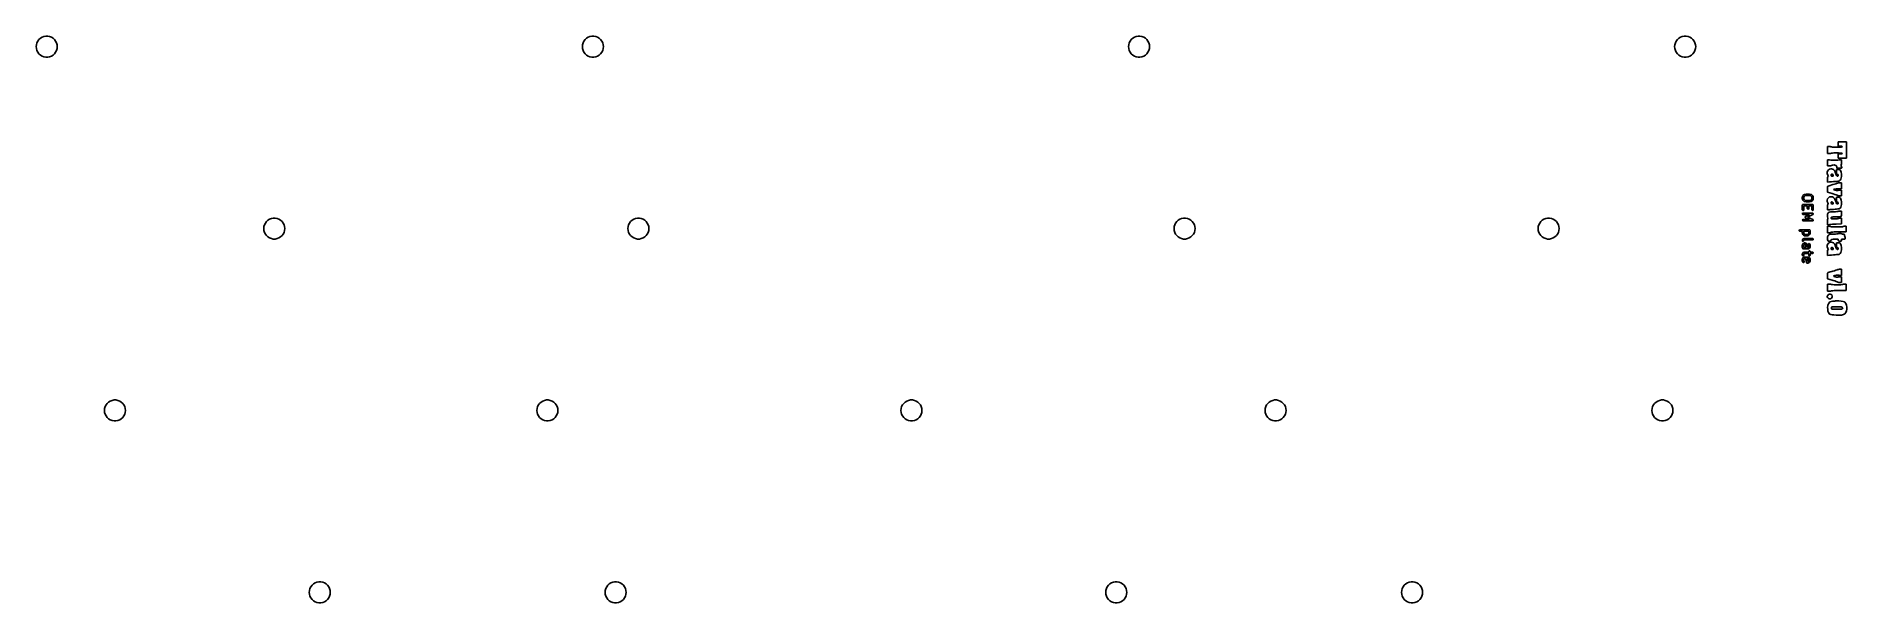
# Model space of a CAD drawing. Extents: x 2.46 to 9.92, y -4.54 to -2.21.
import ezdxf

# ---------------------------------------------------------------- set-up
doc = ezdxf.new("R2010")
doc.units = 0
doc.header["$MEASUREMENT"] = 0
doc.layers.add('BLACK', color=7, linetype='CONTINUOUS')

msp = doc.modelspace()

# ---------------------------------------------------------------- linework, layer by layer
at = {"layer": 'BLACK', "linetype": 'CONTINUOUS'}
for p, q in [((2.45743, -2.24204), (2.45962, -2.23436)), ((2.45962, -2.23436), (2.46318, -2.2272)), ((2.46318, -2.2272), (2.468, -2.22082)), ((2.468, -2.22082), (2.4739, -2.21544)), ((2.4739, -2.21544), (2.4807, -2.21123)), ((2.4807, -2.21123), (2.48815, -2.20835)), ((2.48815, -2.20835), (2.496, -2.20688)), ((2.496, -2.20688), (2.504, -2.20688)), ((2.504, -2.20688), (2.51185, -2.20835)), ((2.51185, -2.20835), (2.5193, -2.21123)), ((2.5193, -2.21123), (2.5261, -2.21544)), ((2.5261, -2.21544), (2.532, -2.22082)), ((2.532, -2.22082), (2.53682, -2.2272)), ((2.53682, -2.2272), (2.54038, -2.23436)), ((2.54038, -2.23436), (2.54257, -2.24204)), ((4.70743, -2.24204), (4.70962, -2.23436)), ((4.70962, -2.23436), (4.71318, -2.2272)), ((4.71318, -2.2272), (4.718, -2.22082)), ((4.718, -2.22082), (4.7239, -2.21544)), ((4.7239, -2.21544), (4.7307, -2.21123)), ((4.7307, -2.21123), (4.73815, -2.20835)), ((4.73815, -2.20835), (4.746, -2.20688)), ((4.746, -2.20688), (4.754, -2.20688)), ((4.754, -2.20688), (4.76185, -2.20835)), ((4.76185, -2.20835), (4.7693, -2.21123)), ((4.7693, -2.21123), (4.7761, -2.21544)), ((4.7761, -2.21544), (4.782, -2.22082)), ((4.782, -2.22082), (4.78682, -2.2272)), ((4.78682, -2.2272), (4.79038, -2.23436)), ((4.79038, -2.23436), (4.79257, -2.24204)), ((6.95743, -2.24204), (6.95962, -2.23436)), ((6.95962, -2.23436), (6.96318, -2.2272)), ((6.96318, -2.2272), (6.968, -2.22082)), ((6.968, -2.22082), (6.9739, -2.21544)), ((6.9739, -2.21544), (6.9807, -2.21123)), ((6.9807, -2.21123), (6.98815, -2.20835)), ((6.98815, -2.20835), (6.996, -2.20688)), ((6.996, -2.20688), (7.004, -2.20688)), ((7.004, -2.20688), (7.01185, -2.20835)), ((7.01185, -2.20835), (7.0193, -2.21123)), ((7.0193, -2.21123), (7.0261, -2.21544)), ((7.0261, -2.21544), (7.032, -2.22082)), ((7.032, -2.22082), (7.03682, -2.2272)), ((7.03682, -2.2272), (7.04038, -2.23436)), ((7.04038, -2.23436), (7.04257, -2.24204)), ((9.20743, -2.24204), (9.20962, -2.23436)), ((9.20962, -2.23436), (9.21318, -2.2272)), ((9.21318, -2.2272), (9.218, -2.22082)), ((9.218, -2.22082), (9.2239, -2.21544)), ((9.2239, -2.21544), (9.2307, -2.21123)), ((9.2307, -2.21123), (9.23815, -2.20835)), ((9.23815, -2.20835), (9.246, -2.20688)), ((9.246, -2.20688), (9.254, -2.20688)), ((9.254, -2.20688), (9.26185, -2.20835)), ((9.26185, -2.20835), (9.2693, -2.21123)), ((9.2693, -2.21123), (9.2761, -2.21544)), ((9.2761, -2.21544), (9.282, -2.22082)), ((9.282, -2.22082), (9.28682, -2.2272)), ((9.28682, -2.2272), (9.29038, -2.23436)), ((9.29038, -2.23436), (9.29257, -2.24204)), ((2.45669, -2.25), (2.45743, -2.24204)), ((2.45743, -2.25796), (2.45669, -2.25)), ((2.45962, -2.26564), (2.45743, -2.25796)), ((2.46318, -2.2728), (2.45962, -2.26564)), ((2.468, -2.27918), (2.46318, -2.2728)), ((2.4739, -2.28456), (2.468, -2.27918)), ((2.4807, -2.28877), (2.4739, -2.28456)), ((2.48815, -2.29165), (2.4807, -2.28877)), ((2.496, -2.29312), (2.48815, -2.29165)), ((2.504, -2.29312), (2.496, -2.29312)), ((2.51185, -2.29165), (2.504, -2.29312)), ((2.5193, -2.28877), (2.51185, -2.29165)), ((2.5261, -2.28456), (2.5193, -2.28877)), ((2.532, -2.27918), (2.5261, -2.28456)), ((2.53682, -2.2728), (2.532, -2.27918)), ((2.54038, -2.26564), (2.53682, -2.2728)), ((2.54257, -2.25796), (2.54038, -2.26564)), ((2.54257, -2.24204), (2.54331, -2.25)), ((2.54331, -2.25), (2.54257, -2.25796)), ((4.70669, -2.25), (4.70743, -2.24204)), ((4.70743, -2.25796), (4.70669, -2.25)), ((4.70962, -2.26564), (4.70743, -2.25796)), ((4.71318, -2.2728), (4.70962, -2.26564)), ((4.718, -2.27918), (4.71318, -2.2728)), ((4.7239, -2.28456), (4.718, -2.27918)), ((4.7307, -2.28877), (4.7239, -2.28456)), ((4.73815, -2.29165), (4.7307, -2.28877)), ((4.746, -2.29312), (4.73815, -2.29165)), ((4.754, -2.29312), (4.746, -2.29312)), ((4.76185, -2.29165), (4.754, -2.29312)), ((4.7693, -2.28877), (4.76185, -2.29165)), ((4.7761, -2.28456), (4.7693, -2.28877)), ((4.782, -2.27918), (4.7761, -2.28456)), ((4.78682, -2.2728), (4.782, -2.27918)), ((4.79038, -2.26564), (4.78682, -2.2728)), ((4.79257, -2.25796), (4.79038, -2.26564)), ((4.79257, -2.24204), (4.79331, -2.25)), ((4.79331, -2.25), (4.79257, -2.25796)), ((6.95669, -2.25), (6.95743, -2.24204)), ((6.95743, -2.25796), (6.95669, -2.25)), ((6.95962, -2.26564), (6.95743, -2.25796)), ((6.96318, -2.2728), (6.95962, -2.26564)), ((6.968, -2.27918), (6.96318, -2.2728)), ((6.9739, -2.28456), (6.968, -2.27918)), ((6.9807, -2.28877), (6.9739, -2.28456)), ((6.98815, -2.29165), (6.9807, -2.28877)), ((6.996, -2.29312), (6.98815, -2.29165)), ((7.004, -2.29312), (6.996, -2.29312)), ((7.01185, -2.29165), (7.004, -2.29312)), ((7.0193, -2.28877), (7.01185, -2.29165)), ((7.0261, -2.28456), (7.0193, -2.28877)), ((7.032, -2.27918), (7.0261, -2.28456)), ((7.03682, -2.2728), (7.032, -2.27918)), ((7.04038, -2.26564), (7.03682, -2.2728)), ((7.04257, -2.25796), (7.04038, -2.26564)), ((7.04257, -2.24204), (7.04331, -2.25)), ((7.04331, -2.25), (7.04257, -2.25796)), ((9.20669, -2.25), (9.20743, -2.24204)), ((9.20743, -2.25796), (9.20669, -2.25)), ((9.20962, -2.26564), (9.20743, -2.25796)), ((9.21318, -2.2728), (9.20962, -2.26564)), ((9.218, -2.27918), (9.21318, -2.2728)), ((9.2239, -2.28456), (9.218, -2.27918)), ((9.2307, -2.28877), (9.2239, -2.28456)), ((9.23815, -2.29165), (9.2307, -2.28877)), ((9.246, -2.29312), (9.23815, -2.29165)), ((9.254, -2.29312), (9.246, -2.29312)), ((9.26185, -2.29165), (9.254, -2.29312)), ((9.2693, -2.28877), (9.26185, -2.29165)), ((9.2761, -2.28456), (9.2693, -2.28877)), ((9.282, -2.27918), (9.2761, -2.28456)), ((9.28682, -2.2728), (9.282, -2.27918)), ((9.29038, -2.26564), (9.28682, -2.2728)), ((9.29257, -2.25796), (9.29038, -2.26564)), ((9.29257, -2.24204), (9.29331, -2.25)), ((9.29331, -2.25), (9.29257, -2.25796)), ((9.83638, -2.67643), (9.83638, -2.66178)), ((9.83638, -2.66178), (9.84363, -2.66178)), ((9.83638, -2.69108), (9.83638, -2.67643)), ((9.84363, -2.66178), (9.8478, -2.66201)), ((9.8478, -2.66201), (9.85079, -2.66259)), ((9.85079, -2.66259), (9.8517, -2.66312)), ((9.8517, -2.66312), (9.85331, -2.66361)), ((9.85331, -2.66361), (9.85729, -2.66401)), ((9.85729, -2.66401), (9.86331, -2.66429)), ((9.86331, -2.66429), (9.87109, -2.66443)), ((9.87109, -2.66443), (9.87508, -2.66445)), ((9.87508, -2.66445), (9.88345, -2.66442)), ((9.88033, -2.6518), (9.88033, -2.64314)), ((9.88033, -2.64314), (9.89764, -2.64314)), ((9.88033, -2.66045), (9.88033, -2.6518)), ((9.88898, -2.66045), (9.88033, -2.66045)), ((9.88345, -2.66442), (9.88951, -2.6643)), ((9.89095, -2.66047), (9.88898, -2.66045)), ((9.88951, -2.6643), (9.89361, -2.66408)), ((9.89499, -2.66071), (9.89095, -2.66047)), ((9.89361, -2.66408), (9.89609, -2.66371)), ((9.89706, -2.66133), (9.89499, -2.66071)), ((9.89609, -2.66371), (9.89732, -2.66317)), ((9.89764, -2.66245), (9.89706, -2.66133)), ((9.89732, -2.66317), (9.89764, -2.66245)), ((9.89764, -2.64314), (9.91495, -2.64314)), ((9.91495, -2.64314), (9.91495, -2.67643)), ((9.91495, -2.67643), (9.91495, -2.70972)), ((9.84363, -2.69108), (9.83638, -2.69108)), ((9.83638, -2.72891), (9.83638, -2.71614)), ((9.83638, -2.71614), (9.84471, -2.71702)), ((9.83638, -2.74168), (9.83638, -2.72891)), ((9.84217, -2.74168), (9.83638, -2.74168)), ((9.837, -2.76342), (9.84041, -2.75853)), ((9.84041, -2.75853), (9.84521, -2.75542)), ((9.84315, -2.74165), (9.84217, -2.74168)), ((9.84806, -2.74093), (9.84315, -2.74165)), ((9.84654, -2.69097), (9.84363, -2.69108)), ((9.84471, -2.71702), (9.85011, -2.71743)), ((9.84521, -2.75542), (9.85077, -2.75412)), ((9.85001, -2.69049), (9.84654, -2.69097)), ((9.85227, -2.73953), (9.84806, -2.74093)), ((9.8517, -2.68975), (9.85001, -2.69049)), ((9.85011, -2.71743), (9.85687, -2.71774)), ((9.85077, -2.75412), (9.85313, -2.75436)), ((9.85178, -2.68965), (9.8517, -2.68975)), ((9.8537, -2.68912), (9.85178, -2.68965)), ((9.85719, -2.73805), (9.85227, -2.73953)), ((9.85313, -2.75436), (9.85645, -2.7547)), ((9.85756, -2.68873), (9.8537, -2.68912)), ((9.85645, -2.7547), (9.8616, -2.75721)), ((9.85687, -2.71774), (9.86371, -2.71789)), ((9.86382, -2.73797), (9.85719, -2.73805)), ((9.86287, -2.68847), (9.85756, -2.68873)), ((9.8616, -2.75721), (9.86513, -2.76098)), ((9.86911, -2.68834), (9.86287, -2.68847)), ((9.86371, -2.71789), (9.86501, -2.71789)), ((9.86687, -2.73836), (9.86382, -2.73797)), ((9.86501, -2.71789), (9.87171, -2.71779)), ((9.87152, -2.73997), (9.86687, -2.73836)), ((9.87576, -2.68834), (9.86911, -2.68834)), ((9.87412, -2.74288), (9.87152, -2.73997)), ((9.87171, -2.71779), (9.8786, -2.71751)), ((9.87367, -2.76622), (9.87367, -2.75632)), ((9.87367, -2.75632), (9.88084, -2.75632)), ((9.87496, -2.74734), (9.87412, -2.74288)), ((9.875, -2.751), (9.87496, -2.74734)), ((9.88499, -2.751), (9.875, -2.751)), ((9.88231, -2.68846), (9.87576, -2.68834)), ((9.8786, -2.71751), (9.88438, -2.71711)), ((9.88033, -2.69254), (9.88854, -2.69214)), ((9.88033, -2.70113), (9.88033, -2.69254)), ((9.88033, -2.70972), (9.88033, -2.70113)), ((9.89764, -2.70972), (9.88033, -2.70972)), ((9.88084, -2.75632), (9.88506, -2.75644)), ((9.88826, -2.68869), (9.88231, -2.68846)), ((9.88438, -2.71711), (9.88532, -2.71702)), ((9.88787, -2.75099), (9.88499, -2.751)), ((9.88506, -2.75644), (9.88748, -2.75706)), ((9.88532, -2.71702), (9.89364, -2.71614)), ((9.88748, -2.75706), (9.889, -2.75862)), ((9.89182, -2.75085), (9.88787, -2.75099)), ((9.89308, -2.68905), (9.88826, -2.68869)), ((9.88854, -2.69214), (9.89356, -2.69164)), ((9.889, -2.75862), (9.89014, -2.7608)), ((9.89206, -2.73799), (9.89137, -2.73911)), ((9.89137, -2.73911), (9.89265, -2.74161)), ((9.89394, -2.75042), (9.89182, -2.75085)), ((9.89283, -2.73685), (9.89206, -2.73799)), ((9.89265, -2.74161), (9.89273, -2.74172)), ((9.89273, -2.74172), (9.89441, -2.74515)), ((9.89344, -2.7331), (9.89283, -2.73685)), ((9.89627, -2.68951), (9.89308, -2.68905)), ((9.89364, -2.7268), (9.89344, -2.7331)), ((9.89356, -2.69164), (9.8966, -2.69075)), ((9.89364, -2.71614), (9.89364, -2.7268)), ((9.89481, -2.74951), (9.89394, -2.75042)), ((9.89441, -2.74515), (9.89497, -2.74797)), ((9.89497, -2.74797), (9.89481, -2.74951)), ((9.89731, -2.69008), (9.89627, -2.68951)), ((9.8966, -2.69075), (9.89731, -2.69008)), ((9.91495, -2.70972), (9.89764, -2.70972)), ((9.83549, -2.76807), (9.837, -2.76342)), ((9.8355, -2.77362), (9.83549, -2.76807)), ((9.83772, -2.77963), (9.8355, -2.77362)), ((9.83638, -2.79706), (9.83647, -2.79137)), ((9.83638, -2.8085), (9.83638, -2.79706)), ((9.84404, -2.80766), (9.83638, -2.8085)), ((9.83638, -2.83802), (9.83649, -2.83259)), ((9.83647, -2.79137), (9.83677, -2.78787)), ((9.83649, -2.83259), (9.83676, -2.82825)), ((9.83676, -2.82825), (9.83715, -2.82565)), ((9.83677, -2.78787), (9.83738, -2.78611)), ((9.83715, -2.82565), (9.83738, -2.82518)), ((9.83738, -2.78611), (9.83837, -2.78562)), ((9.83738, -2.82518), (9.83895, -2.82464)), ((9.83782, -2.77982), (9.83772, -2.77963)), ((9.83955, -2.78328), (9.83782, -2.77982)), ((9.83837, -2.78562), (9.83838, -2.78562)), ((9.83838, -2.78562), (9.83977, -2.78556)), ((9.83895, -2.82464), (9.84261, -2.82352)), ((9.84018, -2.78499), (9.83955, -2.78328)), ((9.83977, -2.78556), (9.84018, -2.78499)), ((9.84261, -2.82352), (9.84791, -2.82196)), ((9.84751, -2.80733), (9.84404, -2.80766)), ((9.8535, -2.80683), (9.84751, -2.80733)), ((9.84791, -2.82196), (9.85439, -2.82008)), ((9.85313, -2.77541), (9.85125, -2.77736)), ((9.85125, -2.77736), (9.85141, -2.78089)), ((9.85141, -2.78089), (9.85184, -2.78218)), ((9.85184, -2.78218), (9.85376, -2.78381)), ((9.85525, -2.77541), (9.85313, -2.77541)), ((9.86052, -2.8063), (9.8535, -2.80683)), ((9.85376, -2.78381), (9.85659, -2.78429)), ((9.85439, -2.82008), (9.85836, -2.81895)), ((9.85776, -2.77744), (9.85525, -2.77541)), ((9.85659, -2.78429), (9.85929, -2.78403)), ((9.85963, -2.78129), (9.85776, -2.77744)), ((9.85836, -2.81895), (9.86531, -2.81692)), ((9.85929, -2.78403), (9.85998, -2.78285)), ((9.85998, -2.78285), (9.85963, -2.78129)), ((9.86768, -2.80582), (9.86052, -2.8063)), ((9.86513, -2.76098), (9.86659, -2.76386)), ((9.86531, -2.81692), (9.87138, -2.81505)), ((9.86659, -2.76386), (9.86841, -2.76836)), ((9.87388, -2.80536), (9.86768, -2.80582)), ((9.86841, -2.76836), (9.87022, -2.77355)), ((9.87022, -2.77355), (9.87035, -2.77394)), ((9.87035, -2.77394), (9.87198, -2.77886)), ((9.87138, -2.81505), (9.87609, -2.81351)), ((9.87198, -2.77886), (9.87326, -2.78176)), ((9.87326, -2.78176), (9.87456, -2.78316)), ((9.87368, -2.76991), (9.87367, -2.76622)), ((9.87385, -2.77349), (9.87368, -2.76991)), ((9.87437, -2.7754), (9.87385, -2.77349)), ((9.87956, -2.8048), (9.87388, -2.80536)), ((9.87546, -2.77622), (9.87437, -2.7754)), ((9.87456, -2.78316), (9.87625, -2.7836)), ((9.87733, -2.77654), (9.87546, -2.77622)), ((9.87609, -2.81351), (9.87897, -2.81243)), ((9.87625, -2.7836), (9.87721, -2.78362)), ((9.87721, -2.78362), (9.87996, -2.78322)), ((9.87814, -2.77666), (9.87733, -2.77654)), ((9.88041, -2.77773), (9.87814, -2.77666)), ((9.87897, -2.81243), (9.87959, -2.81209)), ((9.88382, -2.80422), (9.87956, -2.8048)), ((9.87959, -2.81209), (9.88159, -2.8114)), ((9.87996, -2.78322), (9.88093, -2.78152)), ((9.88099, -2.78029), (9.88041, -2.77773)), ((9.88093, -2.78152), (9.88099, -2.78029)), ((9.88159, -2.8114), (9.8852, -2.81098)), ((9.88604, -2.80371), (9.88382, -2.80422)), ((9.8852, -2.81098), (9.88725, -2.81092)), ((9.88626, -2.8036), (9.88604, -2.80371)), ((9.88884, -2.80106), (9.88626, -2.8036)), ((9.88725, -2.81092), (9.89364, -2.81092)), ((9.89133, -2.79672), (9.88884, -2.80106)), ((9.89014, -2.7608), (9.8927, -2.76794)), ((9.89335, -2.79136), (9.89133, -2.79672)), ((9.8927, -2.76794), (9.8943, -2.77598)), ((9.89454, -2.78575), (9.89335, -2.79136)), ((9.89364, -2.81092), (9.89364, -2.82376)), ((9.89364, -2.82376), (9.89364, -2.8366)), ((9.8943, -2.77598), (9.8947, -2.78359)), ((9.8947, -2.78359), (9.89454, -2.78575)), ((9.73258, -2.87008), (9.73276, -2.86907)), ((9.73258, -2.87758), (9.73258, -2.87008)), ((9.73264, -2.87774), (9.73258, -2.87758)), ((9.73258, -2.90382), (9.73265, -2.90344)), ((9.73258, -2.92257), (9.73258, -2.90382)), ((9.7326, -2.87792), (9.73264, -2.87774)), ((9.7329, -2.8789), (9.7326, -2.87792)), ((9.73263, -2.90331), (9.73269, -2.9032)), ((9.73265, -2.90344), (9.73263, -2.90331)), ((9.73269, -2.9032), (9.73276, -2.90281)), ((9.73276, -2.86907), (9.73287, -2.86893)), ((9.73276, -2.90281), (9.73325, -2.90223)), ((9.73287, -2.86893), (9.7329, -2.86876)), ((9.7329, -2.86876), (9.73477, -2.86501)), ((9.73477, -2.88265), (9.7329, -2.8789)), ((9.73325, -2.90223), (9.73364, -2.90156)), ((9.73364, -2.90156), (9.73389, -2.90147)), ((9.73389, -2.90147), (9.73406, -2.90127)), ((9.73406, -2.90127), (9.73482, -2.90113)), ((9.73477, -2.86501), (9.7353, -2.8643)), ((9.73482, -2.88269), (9.73477, -2.88265)), ((9.73532, -2.88342), (9.73482, -2.88269)), ((9.73482, -2.90113), (9.73554, -2.90087)), ((9.7353, -2.8643), (9.73532, -2.86424)), ((9.73532, -2.86424), (9.73907, -2.86049)), ((9.73907, -2.88716), (9.73532, -2.88342)), ((9.73554, -2.90087), (9.77491, -2.90087)), ((9.73984, -2.86808), (9.73849, -2.87078)), ((9.73849, -2.87078), (9.73849, -2.87688)), ((9.73849, -2.87688), (9.73984, -2.87958)), ((9.75321, -2.90678), (9.73849, -2.90678)), ((9.73849, -2.90678), (9.73849, -2.92257)), ((9.73907, -2.86049), (9.73991, -2.8599)), ((9.73934, -2.88729), (9.73907, -2.88716)), ((9.73951, -2.88752), (9.73934, -2.88729)), ((9.74044, -2.88794), (9.73951, -2.88752)), ((9.74267, -2.86525), (9.73984, -2.86808)), ((9.73984, -2.87958), (9.74267, -2.88241)), ((9.73991, -2.8599), (9.7402, -2.85988)), ((9.7402, -2.85988), (9.74044, -2.85972)), ((9.74044, -2.85972), (9.74794, -2.85784)), ((9.74794, -2.88982), (9.74044, -2.88794)), ((9.74902, -2.86366), (9.74267, -2.86525)), ((9.74267, -2.88241), (9.74902, -2.884)), ((9.74794, -2.85784), (9.74853, -2.8578)), ((9.74808, -2.8898), (9.74794, -2.88982)), ((9.74866, -2.8899), (9.74808, -2.8898)), ((9.74853, -2.8578), (9.74866, -2.85775)), ((9.74866, -2.85775), (9.76178, -2.85775)), ((9.76178, -2.8899), (9.74866, -2.8899)), ((9.76142, -2.86366), (9.74902, -2.86366)), ((9.74902, -2.884), (9.76142, -2.884)), ((9.75321, -2.91695), (9.75321, -2.90678)), ((9.77195, -2.90678), (9.75911, -2.90678)), ((9.75911, -2.90678), (9.75911, -2.91695)), ((9.76777, -2.86525), (9.76142, -2.86366)), ((9.76142, -2.884), (9.76777, -2.88241)), ((9.76178, -2.85775), (9.76236, -2.85785)), ((9.76191, -2.88986), (9.76178, -2.8899)), ((9.7625, -2.88982), (9.76191, -2.88986)), ((9.76236, -2.85785), (9.7625, -2.85784)), ((9.7625, -2.85784), (9.77, -2.85972)), ((9.77, -2.88794), (9.7625, -2.88982)), ((9.7706, -2.86808), (9.76777, -2.86525)), ((9.76777, -2.88241), (9.7706, -2.87958)), ((9.77, -2.85972), (9.77093, -2.86013)), ((9.77024, -2.88778), (9.77, -2.88794)), ((9.77053, -2.88775), (9.77024, -2.88778)), ((9.77137, -2.88716), (9.77053, -2.88775)), ((9.77195, -2.87078), (9.7706, -2.86808)), ((9.7706, -2.87958), (9.77195, -2.87688)), ((9.77093, -2.86013), (9.77111, -2.86037)), ((9.77111, -2.86037), (9.77137, -2.86049)), ((9.77137, -2.86049), (9.77512, -2.86424)), ((9.77512, -2.88342), (9.77137, -2.88716)), ((9.77195, -2.87688), (9.77195, -2.87078)), ((9.77195, -2.92257), (9.77195, -2.90678)), ((9.77491, -2.90087), (9.77529, -2.90094)), ((9.77512, -2.86424), (9.77563, -2.86496)), ((9.77515, -2.88336), (9.77512, -2.88342)), ((9.77567, -2.88265), (9.77515, -2.88336)), ((9.77529, -2.90094), (9.77542, -2.90092)), ((9.77542, -2.90092), (9.77553, -2.90098)), ((9.77553, -2.90098), (9.77592, -2.90105)), ((9.77563, -2.86496), (9.77567, -2.86501)), ((9.77567, -2.86501), (9.77755, -2.86876)), ((9.77755, -2.8789), (9.77567, -2.88265)), ((9.77592, -2.90105), (9.7765, -2.90154)), ((9.7765, -2.90154), (9.77717, -2.90193)), ((9.77717, -2.90193), (9.77726, -2.90218)), ((9.77726, -2.90218), (9.77746, -2.90235)), ((9.77746, -2.90235), (9.7776, -2.9031)), ((9.77755, -2.86876), (9.77784, -2.86974)), ((9.77757, -2.87872), (9.77755, -2.8789)), ((9.77768, -2.87859), (9.77757, -2.87872)), ((9.7776, -2.9031), (9.77786, -2.90382)), ((9.77786, -2.87758), (9.77768, -2.87859)), ((9.77784, -2.86974), (9.7778, -2.86991)), ((9.7778, -2.86991), (9.77786, -2.87008)), ((9.77786, -2.87008), (9.77786, -2.87758)), ((9.77786, -2.90382), (9.77786, -2.92257)), ((9.83549, -2.88258), (9.837, -2.87793)), ((9.8355, -2.88814), (9.83549, -2.88258)), ((9.83772, -2.89414), (9.8355, -2.88814)), ((9.83638, -2.85031), (9.83638, -2.83802)), ((9.85603, -2.85605), (9.83638, -2.85031)), ((9.83638, -2.91157), (9.83647, -2.90588)), ((9.83647, -2.90588), (9.83677, -2.90238)), ((9.83677, -2.90238), (9.83738, -2.90062)), ((9.837, -2.87793), (9.84041, -2.87305)), ((9.83738, -2.90062), (9.83837, -2.90013)), ((9.83782, -2.89434), (9.83772, -2.89414)), ((9.83955, -2.89779), (9.83782, -2.89434)), ((9.83837, -2.90013), (9.83838, -2.90013)), ((9.83838, -2.90013), (9.83977, -2.90008)), ((9.84018, -2.8995), (9.83955, -2.89779)), ((9.83977, -2.90008), (9.84018, -2.8995)), ((9.84041, -2.87305), (9.84521, -2.86993)), ((9.84521, -2.86993), (9.85077, -2.86863)), ((9.85077, -2.86863), (9.85313, -2.86888)), ((9.85313, -2.88992), (9.85125, -2.89188)), ((9.85125, -2.89188), (9.85141, -2.89541)), ((9.85141, -2.89541), (9.85184, -2.8967)), ((9.85184, -2.8967), (9.85376, -2.89833)), ((9.85313, -2.86888), (9.85645, -2.86922)), ((9.85525, -2.88992), (9.85313, -2.88992)), ((9.85376, -2.89833), (9.85659, -2.8988)), ((9.85776, -2.89195), (9.85525, -2.88992)), ((9.85941, -2.85706), (9.85603, -2.85605)), ((9.85645, -2.86922), (9.8616, -2.87173)), ((9.85659, -2.8988), (9.85929, -2.89854)), ((9.85963, -2.89581), (9.85776, -2.89195)), ((9.85929, -2.89854), (9.85998, -2.89736)), ((9.8662, -2.85916), (9.85941, -2.85706)), ((9.85998, -2.89736), (9.85963, -2.89581)), ((9.86222, -2.83825), (9.86126, -2.83889)), ((9.86126, -2.83889), (9.86187, -2.83968)), ((9.8616, -2.87173), (9.86513, -2.8755)), ((9.86187, -2.83968), (9.86452, -2.84085)), ((9.86607, -2.83695), (9.86222, -2.83825)), ((9.86452, -2.84085), (9.86864, -2.84216)), ((9.86513, -2.8755), (9.86659, -2.87838)), ((9.87149, -2.83604), (9.86607, -2.83695)), ((9.87202, -2.86108), (9.8662, -2.85916)), ((9.86659, -2.87838), (9.86841, -2.88288)), ((9.86841, -2.88288), (9.87022, -2.88806)), ((9.86864, -2.84216), (9.86897, -2.84225)), ((9.86897, -2.84225), (9.87412, -2.84349)), ((9.87022, -2.88806), (9.87035, -2.88845)), ((9.87035, -2.88845), (9.87198, -2.89337)), ((9.87773, -2.83562), (9.87149, -2.83604)), ((9.87198, -2.89337), (9.87326, -2.89627)), ((9.87633, -2.86264), (9.87202, -2.86108)), ((9.87326, -2.89627), (9.87456, -2.89767)), ((9.87367, -2.88074), (9.87367, -2.87084)), ((9.87367, -2.87084), (9.88084, -2.87084)), ((9.87368, -2.88442), (9.87367, -2.88074)), ((9.87385, -2.88801), (9.87368, -2.88442)), ((9.87437, -2.88991), (9.87385, -2.88801)), ((9.87412, -2.84349), (9.87733, -2.84381)), ((9.87546, -2.89074), (9.87437, -2.88991)), ((9.87456, -2.89767), (9.87625, -2.89811)), ((9.87733, -2.89106), (9.87546, -2.89074)), ((9.87625, -2.89811), (9.87721, -2.89814)), ((9.87861, -2.86365), (9.87633, -2.86264)), ((9.87721, -2.89814), (9.87996, -2.89773)), ((9.87733, -2.84381), (9.87911, -2.84327)), ((9.87814, -2.89117), (9.87733, -2.89106)), ((9.88403, -2.8358), (9.87773, -2.83562)), ((9.88041, -2.89225), (9.87814, -2.89117)), ((9.87946, -2.86409), (9.87861, -2.86365)), ((9.87911, -2.84327), (9.87932, -2.84309)), ((9.87932, -2.84309), (9.88149, -2.84217)), ((9.88319, -2.8651), (9.87946, -2.86409)), ((9.87996, -2.89773), (9.88093, -2.89604)), ((9.88099, -2.89481), (9.88041, -2.89225)), ((9.88084, -2.87084), (9.88506, -2.87095)), ((9.88093, -2.89604), (9.88099, -2.89481)), ((9.88149, -2.84217), (9.88523, -2.84162)), ((9.8876, -2.86551), (9.88319, -2.8651)), ((9.89364, -2.8366), (9.88403, -2.8358)), ((9.88506, -2.87095), (9.88748, -2.87158)), ((9.88523, -2.84162), (9.88725, -2.84154)), ((9.88725, -2.84154), (9.89364, -2.84154)), ((9.88748, -2.87158), (9.889, -2.87313)), ((9.89364, -2.86551), (9.8876, -2.86551)), ((9.889, -2.87313), (9.89014, -2.87531)), ((9.89014, -2.87531), (9.8927, -2.88245)), ((9.89335, -2.90587), (9.89133, -2.91124)), ((9.8927, -2.88245), (9.8943, -2.89049)), ((9.89454, -2.90027), (9.89335, -2.90587)), ((9.89364, -2.84154), (9.89364, -2.85353)), ((9.89364, -2.85353), (9.89364, -2.86551)), ((9.8943, -2.89049), (9.8947, -2.8981)), ((9.8947, -2.8981), (9.89454, -2.90027)), ((3.39712, -2.98436), (3.40068, -2.9772)), ((3.40068, -2.9772), (3.4055, -2.97082)), ((3.4055, -2.97082), (3.4114, -2.96544)), ((3.4114, -2.96544), (3.4182, -2.96123)), ((3.4182, -2.96123), (3.42565, -2.95835)), ((3.42565, -2.95835), (3.4335, -2.95688)), ((3.4335, -2.95688), (3.4415, -2.95688)), ((3.4415, -2.95688), (3.44935, -2.95835)), ((3.44935, -2.95835), (3.4568, -2.96123)), ((3.4568, -2.96123), (3.4636, -2.96544)), ((3.4636, -2.96544), (3.4695, -2.97082)), ((3.4695, -2.97082), (3.47432, -2.9772)), ((3.47432, -2.9772), (3.47788, -2.98436)), ((4.89712, -2.98436), (4.90068, -2.9772)), ((4.90068, -2.9772), (4.9055, -2.97082)), ((4.9055, -2.97082), (4.9114, -2.96544)), ((4.9114, -2.96544), (4.9182, -2.96123)), ((4.9182, -2.96123), (4.92565, -2.95835)), ((4.92565, -2.95835), (4.9335, -2.95688)), ((4.9335, -2.95688), (4.9415, -2.95688)), ((4.9415, -2.95688), (4.94935, -2.95835)), ((4.94935, -2.95835), (4.9568, -2.96123)), ((4.9568, -2.96123), (4.9636, -2.96544)), ((4.9636, -2.96544), (4.9695, -2.97082)), ((4.9695, -2.97082), (4.97432, -2.9772)), ((4.97432, -2.9772), (4.97788, -2.98436)), ((7.14712, -2.98436), (7.15068, -2.9772)), ((7.15068, -2.9772), (7.1555, -2.97082)), ((7.1555, -2.97082), (7.1614, -2.96544)), ((7.1614, -2.96544), (7.1682, -2.96123)), ((7.1682, -2.96123), (7.17565, -2.95835)), ((7.17565, -2.95835), (7.1835, -2.95688)), ((7.1835, -2.95688), (7.1915, -2.95688)), ((7.1915, -2.95688), (7.19935, -2.95835)), ((7.19935, -2.95835), (7.2068, -2.96123)), ((7.2068, -2.96123), (7.2136, -2.96544)), ((7.2136, -2.96544), (7.2195, -2.97082)), ((7.2195, -2.97082), (7.22432, -2.9772)), ((7.22432, -2.9772), (7.22788, -2.98436)), ((8.64712, -2.98436), (8.65068, -2.9772)), ((8.65068, -2.9772), (8.6555, -2.97082)), ((8.6555, -2.97082), (8.6614, -2.96544)), ((8.6614, -2.96544), (8.6682, -2.96123)), ((8.6682, -2.96123), (8.67565, -2.95835)), ((8.67565, -2.95835), (8.6835, -2.95688)), ((8.6835, -2.95688), (8.6915, -2.95688)), ((8.6915, -2.95688), (8.69935, -2.95835)), ((8.69935, -2.95835), (8.7068, -2.96123)), ((8.7068, -2.96123), (8.7136, -2.96544)), ((8.7136, -2.96544), (8.7195, -2.97082)), ((8.7195, -2.97082), (8.72432, -2.9772)), ((8.72432, -2.9772), (8.72788, -2.98436)), ((9.73327, -2.92447), (9.73258, -2.92257)), ((9.73263, -2.93893), (9.73364, -2.93718)), ((9.73298, -2.94092), (9.73263, -2.93893)), ((9.73263, -2.96518), (9.73364, -2.96343)), ((9.73298, -2.96717), (9.73263, -2.96518)), ((9.73453, -2.94222), (9.73298, -2.94092)), ((9.73453, -2.96847), (9.73298, -2.96717)), ((9.73502, -2.92548), (9.73327, -2.92447)), ((9.73364, -2.93718), (9.73554, -2.93649)), ((9.73364, -2.96343), (9.73554, -2.96274)), ((9.73554, -2.9424), (9.73453, -2.94222)), ((9.73554, -2.96864), (9.73453, -2.96847)), ((9.73701, -2.92513), (9.73502, -2.92548)), ((9.73554, -2.93649), (9.77491, -2.93649)), ((9.7616, -2.9424), (9.73554, -2.9424)), ((9.73554, -2.96274), (9.7616, -2.96274)), ((9.77491, -2.96864), (9.73554, -2.96864)), ((9.73831, -2.92358), (9.73701, -2.92513)), ((9.73849, -2.92257), (9.73831, -2.92358)), ((9.74384, -2.95282), (9.74404, -2.95208)), ((9.74396, -2.95307), (9.74384, -2.95282)), ((9.74393, -2.95333), (9.74396, -2.95307)), ((9.74437, -2.95396), (9.74393, -2.95333)), ((9.74404, -2.95208), (9.74411, -2.95132)), ((9.74411, -2.95132), (9.7443, -2.95113)), ((9.7443, -2.95113), (9.74437, -2.95087)), ((9.74437, -2.95087), (9.74499, -2.95043)), ((9.7447, -2.95466), (9.74437, -2.95396)), ((9.74502, -2.95488), (9.7447, -2.95466)), ((9.74499, -2.95043), (9.74554, -2.94989)), ((9.74509, -2.95499), (9.74502, -2.95488)), ((9.74522, -2.95502), (9.74509, -2.95499)), ((9.74554, -2.95524), (9.74522, -2.95502)), ((9.74554, -2.94989), (9.7616, -2.9424)), ((9.7616, -2.96274), (9.74554, -2.95524)), ((9.7539, -2.91885), (9.75321, -2.91695)), ((9.77615, -2.94212), (9.75377, -2.95257)), ((9.75377, -2.95257), (9.77615, -2.96302)), ((9.75565, -2.91986), (9.7539, -2.91885)), ((9.75763, -2.91951), (9.75565, -2.91986)), ((9.75893, -2.91796), (9.75763, -2.91951)), ((9.75911, -2.91695), (9.75893, -2.91796)), ((9.77264, -2.92447), (9.77195, -2.92257)), ((9.77439, -2.92548), (9.77264, -2.92447)), ((9.77638, -2.92513), (9.77439, -2.92548)), ((9.77491, -2.93649), (9.77592, -2.93667)), ((9.77528, -2.96851), (9.77491, -2.96864)), ((9.77567, -2.96854), (9.77528, -2.96851)), ((9.7762, -2.96817), (9.77567, -2.96854)), ((9.77592, -2.93667), (9.77622, -2.93692)), ((9.77643, -2.94184), (9.77615, -2.94212)), ((9.77615, -2.96302), (9.77699, -2.9636)), ((9.7768, -2.96795), (9.7762, -2.96817)), ((9.77622, -2.93692), (9.7766, -2.93703)), ((9.77768, -2.92358), (9.77638, -2.92513)), ((9.7768, -2.94171), (9.77643, -2.94184)), ((9.7766, -2.93703), (9.77697, -2.93755)), ((9.77713, -2.94115), (9.7768, -2.94171)), ((9.777, -2.96761), (9.7768, -2.96795)), ((9.77697, -2.93755), (9.77746, -2.93797)), ((9.77699, -2.9636), (9.77716, -2.96396)), ((9.77732, -2.96739), (9.777, -2.96761)), ((9.77758, -2.94069), (9.77713, -2.94115)), ((9.77716, -2.96396), (9.77746, -2.96422)), ((9.77749, -2.96676), (9.77732, -2.96739)), ((9.77746, -2.93797), (9.77753, -2.93836)), ((9.77746, -2.96422), (9.77758, -2.96485)), ((9.77781, -2.9662), (9.77749, -2.96676)), ((9.77753, -2.93836), (9.77776, -2.93868)), ((9.77762, -2.9403), (9.77758, -2.94069)), ((9.77758, -2.96485), (9.77785, -2.96544)), ((9.77781, -2.93996), (9.77762, -2.9403)), ((9.77786, -2.92257), (9.77768, -2.92358)), ((9.77776, -2.93868), (9.7777, -2.93932)), ((9.7777, -2.93932), (9.77781, -2.93996)), ((9.77785, -2.96544), (9.77775, -2.96582)), ((9.77775, -2.96582), (9.77781, -2.9662)), ((9.83638, -2.92302), (9.83638, -2.91157)), ((9.84404, -2.92218), (9.83638, -2.92302)), ((9.83638, -2.97216), (9.83652, -2.96657)), ((9.83638, -2.98427), (9.83638, -2.97216)), ((9.84404, -2.98338), (9.83638, -2.98427)), ((9.83651, -2.9468), (9.8369, -2.94137)), ((9.83677, -2.95233), (9.83651, -2.9468)), ((9.83652, -2.96657), (9.83688, -2.96243)), ((9.83768, -2.95664), (9.83677, -2.95233)), ((9.83688, -2.96243), (9.83743, -2.96026)), ((9.8369, -2.94137), (9.83778, -2.93769)), ((9.83743, -2.96026), (9.83768, -2.96005)), ((9.83831, -2.95899), (9.83768, -2.95664)), ((9.83768, -2.96005), (9.83831, -2.95899)), ((9.83778, -2.93769), (9.83973, -2.93492)), ((9.83973, -2.93492), (9.8432, -2.93292)), ((9.8432, -2.93292), (9.84849, -2.93161)), ((9.84751, -2.92184), (9.84404, -2.92218)), ((9.84547, -2.98324), (9.84404, -2.98338)), ((9.85046, -2.98287), (9.84547, -2.98324)), ((9.8535, -2.92134), (9.84751, -2.92184)), ((9.84849, -2.93161), (9.85588, -2.93092)), ((9.85711, -2.9825), (9.85046, -2.98287)), ((9.85104, -2.95645), (9.85103, -2.95688)), ((9.85103, -2.95688), (9.85113, -2.9583)), ((9.85143, -2.95479), (9.85104, -2.95645)), ((9.85113, -2.9583), (9.85172, -2.95921)), ((9.85266, -2.95361), (9.85143, -2.95479)), ((9.85172, -2.95921), (9.8533, -2.95974)), ((9.85509, -2.95283), (9.85266, -2.95361)), ((9.8533, -2.95974), (9.85633, -2.95998)), ((9.86052, -2.92081), (9.8535, -2.92134)), ((9.85908, -2.95237), (9.85509, -2.95283)), ((9.85588, -2.93092), (9.86356, -2.93076)), ((9.85633, -2.95998), (9.86129, -2.96005)), ((9.86475, -2.98215), (9.85711, -2.9825)), ((9.865, -2.95215), (9.85908, -2.95237)), ((9.86768, -2.92033), (9.86052, -2.92081)), ((9.86129, -2.96005), (9.86493, -2.96005)), ((9.86356, -2.93076), (9.86999, -2.93065)), ((9.87267, -2.98187), (9.86475, -2.98215)), ((9.86493, -2.96005), (9.87094, -2.95993)), ((9.87323, -2.95208), (9.865, -2.95215)), ((9.87388, -2.91987), (9.86768, -2.92033)), ((9.86999, -2.93065), (9.87516, -2.93034)), ((9.87094, -2.95993), (9.87576, -2.9596)), ((9.89364, -2.98123), (9.87267, -2.98187)), ((9.87966, -2.95201), (9.87323, -2.95208)), ((9.87956, -2.91931), (9.87388, -2.91987)), ((9.87516, -2.93034), (9.87855, -2.92988)), ((9.87576, -2.9596), (9.87884, -2.95911)), ((9.87855, -2.92988), (9.87966, -2.92943)), ((9.87884, -2.95911), (9.87966, -2.95872)), ((9.88382, -2.91874), (9.87956, -2.91931)), ((9.87966, -2.92943), (9.88137, -2.92865)), ((9.88527, -2.95183), (9.87966, -2.95201)), ((9.87966, -2.95872), (9.88137, -2.95795)), ((9.88137, -2.92865), (9.88479, -2.92817)), ((9.88137, -2.95795), (9.88479, -2.95747)), ((9.88604, -2.91822), (9.88382, -2.91874)), ((9.88479, -2.92817), (9.88706, -2.9281)), ((9.88479, -2.95747), (9.88706, -2.95739)), ((9.88943, -2.95157), (9.88527, -2.95183)), ((9.88626, -2.91811), (9.88604, -2.91822)), ((9.88884, -2.91557), (9.88626, -2.91811)), ((9.88706, -2.9281), (9.89364, -2.9281)), ((9.88706, -2.95739), (9.89364, -2.95739)), ((9.89133, -2.91124), (9.88884, -2.91557)), ((9.89154, -2.95126), (9.88943, -2.95157)), ((9.89248, -2.95051), (9.89154, -2.95126)), ((9.89319, -2.94858), (9.89248, -2.95051)), ((9.89354, -2.945), (9.89319, -2.94858)), ((9.89364, -2.93927), (9.89354, -2.945)), ((9.89364, -2.9281), (9.89364, -2.93927)), ((9.89364, -2.95739), (9.89364, -2.96931)), ((9.89364, -2.96931), (9.89364, -2.98123)), ((3.39419, -3), (3.39493, -2.99204)), ((3.39493, -3.00796), (3.39419, -3)), ((3.39493, -2.99204), (3.39712, -2.98436)), ((3.39712, -3.01564), (3.39493, -3.00796)), ((3.40068, -3.0228), (3.39712, -3.01564)), ((3.4055, -3.02918), (3.40068, -3.0228)), ((3.4114, -3.03456), (3.4055, -3.02918)), ((3.4182, -3.03877), (3.4114, -3.03456)), ((3.42565, -3.04165), (3.4182, -3.03877)), ((3.4335, -3.04312), (3.42565, -3.04165)), ((3.4415, -3.04312), (3.4335, -3.04312)), ((3.44935, -3.04165), (3.4415, -3.04312)), ((3.4568, -3.03877), (3.44935, -3.04165)), ((3.4636, -3.03456), (3.4568, -3.03877)), ((3.4695, -3.02918), (3.4636, -3.03456)), ((3.47432, -3.0228), (3.4695, -3.02918)), ((3.47788, -3.01564), (3.47432, -3.0228)), ((3.47788, -2.98436), (3.48007, -2.99204)), ((3.48007, -3.00796), (3.47788, -3.01564)), ((3.48007, -2.99204), (3.48081, -3)), ((3.48081, -3), (3.48007, -3.00796)), ((4.89419, -3), (4.89493, -2.99204)), ((4.89493, -3.00796), (4.89419, -3)), ((4.89493, -2.99204), (4.89712, -2.98436)), ((4.89712, -3.01564), (4.89493, -3.00796)), ((4.90068, -3.0228), (4.89712, -3.01564)), ((4.9055, -3.02918), (4.90068, -3.0228)), ((4.9114, -3.03456), (4.9055, -3.02918)), ((4.9182, -3.03877), (4.9114, -3.03456)), ((4.92565, -3.04165), (4.9182, -3.03877)), ((4.9335, -3.04312), (4.92565, -3.04165)), ((4.9415, -3.04312), (4.9335, -3.04312)), ((4.94935, -3.04165), (4.9415, -3.04312)), ((4.9568, -3.03877), (4.94935, -3.04165)), ((4.9636, -3.03456), (4.9568, -3.03877)), ((4.9695, -3.02918), (4.9636, -3.03456)), ((4.97432, -3.0228), (4.9695, -3.02918)), ((4.97788, -3.01564), (4.97432, -3.0228)), ((4.97788, -2.98436), (4.98007, -2.99204)), ((4.98007, -3.00796), (4.97788, -3.01564)), ((4.98007, -2.99204), (4.98081, -3)), ((4.98081, -3), (4.98007, -3.00796)), ((7.14419, -3), (7.14493, -2.99204)), ((7.14493, -3.00796), (7.14419, -3)), ((7.14493, -2.99204), (7.14712, -2.98436)), ((7.14712, -3.01564), (7.14493, -3.00796)), ((7.15068, -3.0228), (7.14712, -3.01564)), ((7.1555, -3.02918), (7.15068, -3.0228)), ((7.1614, -3.03456), (7.1555, -3.02918)), ((7.1682, -3.03877), (7.1614, -3.03456)), ((7.17565, -3.04165), (7.1682, -3.03877)), ((7.1835, -3.04312), (7.17565, -3.04165)), ((7.1915, -3.04312), (7.1835, -3.04312)), ((7.19935, -3.04165), (7.1915, -3.04312)), ((7.2068, -3.03877), (7.19935, -3.04165)), ((7.2136, -3.03456), (7.2068, -3.03877)), ((7.2195, -3.02918), (7.2136, -3.03456)), ((7.22432, -3.0228), (7.2195, -3.02918)), ((7.22788, -3.01564), (7.22432, -3.0228)), ((7.22788, -2.98436), (7.23007, -2.99204)), ((7.23007, -3.00796), (7.22788, -3.01564)), ((7.23007, -2.99204), (7.23081, -3)), ((7.23081, -3), (7.23007, -3.00796)), ((8.64419, -3), (8.64493, -2.99204)), ((8.64493, -3.00796), (8.64419, -3)), ((8.64493, -2.99204), (8.64712, -2.98436)), ((8.64712, -3.01564), (8.64493, -3.00796)), ((8.65068, -3.0228), (8.64712, -3.01564)), ((8.6555, -3.02918), (8.65068, -3.0228)), ((8.6614, -3.03456), (8.6555, -3.02918)), ((8.6682, -3.03877), (8.6614, -3.03456)), ((8.67565, -3.04165), (8.6682, -3.03877)), ((8.6835, -3.04312), (8.67565, -3.04165)), ((8.6915, -3.04312), (8.6835, -3.04312)), ((8.69935, -3.04165), (8.6915, -3.04312)), ((8.7068, -3.03877), (8.69935, -3.04165)), ((8.7136, -3.03456), (8.7068, -3.03877)), ((8.7195, -3.02918), (8.7136, -3.03456)), ((8.72432, -3.0228), (8.7195, -3.02918)), ((8.72788, -3.01564), (8.72432, -3.0228)), ((8.72788, -2.98436), (8.73007, -2.99204)), ((8.73007, -3.00796), (8.72788, -3.01564)), ((8.73007, -2.99204), (8.73081, -3)), ((8.73081, -3), (8.73007, -3.00796)), ((9.7195, -3.00755), (9.72051, -3.0058)), ((9.71986, -3.00954), (9.7195, -3.00755)), ((9.7214, -3.01084), (9.71986, -3.00954)), ((9.72051, -3.0058), (9.72241, -3.00511)), ((9.72241, -3.01101), (9.7214, -3.01084)), ((9.72241, -3.00511), (9.76178, -3.00511)), ((9.73272, -3.01101), (9.72241, -3.01101)), ((9.73258, -3.01181), (9.73272, -3.01101)), ((9.73258, -3.01931), (9.73258, -3.01181)), ((9.73264, -3.01948), (9.73258, -3.01931)), ((9.7326, -3.01965), (9.73264, -3.01948)), ((9.7329, -3.02063), (9.7326, -3.01965)), ((9.73266, -3.04999), (9.7329, -3.04799)), ((9.73378, -3.05168), (9.73266, -3.04999)), ((9.73477, -3.02438), (9.7329, -3.02063)), ((9.7329, -3.04799), (9.73477, -3.04424)), ((9.73571, -3.05225), (9.73378, -3.05168)), ((9.73482, -3.02442), (9.73477, -3.02438)), ((9.73477, -3.04424), (9.73538, -3.04341)), ((9.73532, -3.02515), (9.73482, -3.02442)), ((9.7372, -3.02702), (9.73532, -3.02515)), ((9.73538, -3.04341), (9.73579, -3.04324)), ((9.73757, -3.05145), (9.73571, -3.05225)), ((9.73579, -3.04324), (9.73609, -3.04292)), ((9.73609, -3.04292), (9.73984, -3.04104)), ((9.73726, -3.02705), (9.7372, -3.02702)), ((9.73797, -3.02758), (9.73726, -3.02705)), ((9.73818, -3.05063), (9.73757, -3.05145)), ((9.74171, -3.02945), (9.73797, -3.02758)), ((9.73961, -3.04776), (9.73818, -3.05063)), ((9.73924, -3.01101), (9.73849, -3.01251)), ((9.73849, -3.01251), (9.73849, -3.01861)), ((9.73849, -3.01861), (9.73984, -3.02131)), ((9.75808, -3.01101), (9.73924, -3.01101)), ((9.74186, -3.04663), (9.73961, -3.04776)), ((9.73984, -3.02131), (9.74103, -3.02251)), ((9.73984, -3.04104), (9.74082, -3.04075)), ((9.74082, -3.04075), (9.74099, -3.04079)), ((9.74099, -3.04079), (9.74116, -3.04073)), ((9.74103, -3.02251), (9.74373, -3.02386)), ((9.74116, -3.04073), (9.77491, -3.04073)), ((9.74189, -3.02947), (9.74171, -3.02945)), ((9.77491, -3.04663), (9.74186, -3.04663)), ((9.74203, -3.02958), (9.74189, -3.02947)), ((9.74304, -3.02976), (9.74203, -3.02958)), ((9.75428, -3.02976), (9.74304, -3.02976)), ((9.74373, -3.02386), (9.75359, -3.02386)), ((9.75359, -3.02386), (9.75628, -3.02251)), ((9.75445, -3.0297), (9.75428, -3.02976)), ((9.75462, -3.02974), (9.75445, -3.0297)), ((9.7556, -3.02945), (9.75462, -3.02974)), ((9.75935, -3.02758), (9.7556, -3.02945)), ((9.75628, -3.02251), (9.75748, -3.02131)), ((9.75748, -3.02131), (9.75883, -3.01861)), ((9.75883, -3.01251), (9.75808, -3.01101)), ((9.75883, -3.01861), (9.75883, -3.01251)), ((9.7594, -3.02753), (9.75935, -3.02758)), ((9.76012, -3.02702), (9.7594, -3.02753)), ((9.762, -3.02515), (9.76012, -3.02702)), ((9.76178, -3.00511), (9.76279, -3.00529)), ((9.76202, -3.02509), (9.762, -3.02515)), ((9.76255, -3.02438), (9.76202, -3.02509)), ((9.76442, -3.02063), (9.76255, -3.02438)), ((9.76279, -3.00529), (9.76434, -3.00659)), ((9.76469, -3.00857), (9.76403, -3.00971)), ((9.76403, -3.00971), (9.76442, -3.01049)), ((9.76434, -3.00659), (9.76469, -3.00857)), ((9.76442, -3.01049), (9.76472, -3.01147)), ((9.76444, -3.02046), (9.76442, -3.02063)), ((9.76456, -3.02032), (9.76444, -3.02046)), ((9.76474, -3.01931), (9.76456, -3.02032)), ((9.76472, -3.01147), (9.76468, -3.01165)), ((9.76468, -3.01165), (9.76474, -3.01181)), ((9.76474, -3.01181), (9.76474, -3.01931)), ((9.77491, -3.04073), (9.77592, -3.04091)), ((9.7768, -3.04594), (9.77491, -3.04663)), ((9.77592, -3.04091), (9.77746, -3.04221)), ((9.77781, -3.04419), (9.7768, -3.04594)), ((9.77746, -3.04221), (9.77781, -3.04419)), ((9.83638, -3.00399), (9.83638, -2.99068)), ((9.83638, -2.99068), (9.84296, -2.99068)), ((9.83638, -3.01731), (9.83638, -3.00399)), ((9.84278, -3.01731), (9.83638, -3.01731)), ((9.83652, -3.03977), (9.83686, -3.03485)), ((9.83663, -3.04487), (9.83652, -3.03977)), ((9.83722, -3.04893), (9.83663, -3.04487)), ((9.83686, -3.03485), (9.83763, -3.03133)), ((9.83813, -3.05081), (9.83722, -3.04893)), ((9.83763, -3.03133), (9.83764, -3.03129)), ((9.83764, -3.03129), (9.83945, -3.02841)), ((9.84008, -3.05171), (9.83813, -3.05081)), ((9.83945, -3.02841), (9.84169, -3.02597)), ((9.84386, -3.05193), (9.84008, -3.05171)), ((9.84041, -3.0608), (9.84521, -3.05768)), ((9.84169, -3.02597), (9.84322, -3.02486)), ((9.84479, -3.01723), (9.84278, -3.01731)), ((9.84296, -2.99068), (9.84694, -2.99093)), ((9.84322, -3.02486), (9.84524, -3.02408)), ((9.84585, -3.05188), (9.84386, -3.05193)), ((9.84858, -3.01664), (9.84479, -3.01723)), ((9.84521, -3.05768), (9.85077, -3.05638)), ((9.84524, -3.02408), (9.84826, -3.02354)), ((9.8488, -3.05131), (9.84585, -3.05188)), ((9.84694, -2.99093), (9.8497, -2.99156)), ((9.84826, -3.02354), (9.85277, -3.02319)), ((9.85083, -3.01565), (9.84858, -3.01664)), ((9.8497, -3.05001), (9.8488, -3.05131)), ((9.8497, -2.99156), (9.85037, -2.99201)), ((9.84971, -3.04971), (9.8497, -3.05001)), ((9.85092, -3.04711), (9.84971, -3.04971)), ((9.85037, -2.99201), (9.85198, -2.9925)), ((9.85077, -3.05638), (9.85313, -3.05663)), ((9.85134, -3.01534), (9.85083, -3.01565)), ((9.85427, -3.04532), (9.85092, -3.04711)), ((9.85361, -3.0148), (9.85134, -3.01534)), ((9.85198, -2.9925), (9.85597, -2.99289)), ((9.85277, -3.02319), (9.85925, -3.02293)), ((9.85313, -3.05663), (9.85645, -3.05697)), ((9.85771, -3.01436), (9.85361, -3.0148)), ((9.85991, -3.04428), (9.85427, -3.04532)), ((9.85597, -2.99289), (9.86206, -2.99317)), ((9.85645, -3.05697), (9.8616, -3.05948)), ((9.86384, -3.01402), (9.85771, -3.01436)), ((9.85925, -3.02293), (9.86249, -3.02284)), ((9.86797, -3.04394), (9.85991, -3.04428)), ((9.86206, -2.99317), (9.86995, -2.99332)), ((9.86249, -3.02284), (9.86903, -3.02258)), ((9.87222, -3.01375), (9.86384, -3.01402)), ((9.88033, -3.04394), (9.86797, -3.04394)), ((9.86903, -3.02258), (9.8745, -3.02221)), ((9.86995, -2.99332), (9.875, -2.99334)), ((9.88305, -3.01356), (9.87222, -3.01375)), ((9.8745, -3.02221), (9.8784, -3.02177)), ((9.875, -2.99334), (9.88378, -2.99327)), ((9.8784, -3.02177), (9.88024, -3.02129)), ((9.88024, -3.02129), (9.88033, -3.02117)), ((9.88033, -3.02117), (9.88152, -3.02049)), ((9.88033, -3.04794), (9.88033, -3.04394)), ((9.8804, -3.04991), (9.88033, -3.04794)), ((9.88108, -3.05131), (9.8804, -3.04991)), ((9.88304, -3.05184), (9.88108, -3.05131)), ((9.88152, -3.02049), (9.88459, -3.02005)), ((9.88698, -3.05193), (9.88304, -3.05184)), ((9.91362, -3.01314), (9.88305, -3.01356)), ((9.88378, -2.99327), (9.8909, -2.99306)), ((9.88459, -3.02005), (9.88698, -3.01997)), ((9.88698, -3.01997), (9.89078, -3.02021)), ((9.89027, -3.05189), (9.88698, -3.05193)), ((9.8926, -3.05148), (9.89027, -3.05189)), ((9.89078, -3.02021), (9.89319, -3.02083)), ((9.8909, -2.99306), (9.89609, -2.99273)), ((9.8935, -3.0503), (9.8926, -3.05148)), ((9.89319, -3.02083), (9.89364, -3.0213)), ((9.89364, -3.04794), (9.8935, -3.0503)), ((9.89364, -3.0213), (9.89483, -3.02211)), ((9.90163, -3.04394), (9.89364, -3.04394)), ((9.89364, -3.04394), (9.89364, -3.04794)), ((9.89483, -3.02211), (9.89782, -3.02259)), ((9.89609, -2.99273), (9.89905, -2.99229)), ((9.89782, -3.02259), (9.89939, -3.02264)), ((9.89905, -2.99229), (9.89963, -2.99201)), ((9.89939, -3.02264), (9.90514, -3.02264)), ((9.89963, -2.99201), (9.90134, -2.99124)), ((9.90134, -2.99124), (9.90477, -2.99076)), ((9.90527, -3.04383), (9.90163, -3.04394)), ((9.90477, -2.99076), (9.90704, -2.99068)), ((9.90514, -3.02264), (9.9074, -3.03229)), ((9.90842, -3.04347), (9.90527, -3.04383)), ((9.90704, -2.99068), (9.91362, -2.99068)), ((9.9074, -3.03229), (9.90849, -3.03709)), ((9.90964, -3.04294), (9.90842, -3.04347)), ((9.90849, -3.03709), (9.90928, -3.04085)), ((9.90928, -3.04085), (9.90963, -3.04285)), ((9.90963, -3.04285), (9.90964, -3.04294)), ((9.91362, -2.99068), (9.91362, -3.00191)), ((9.91362, -3.00191), (9.91362, -3.01314)), ((9.73258, -3.06805), (9.73276, -3.06704)), ((9.73258, -3.07743), (9.73258, -3.06805)), ((9.73264, -3.07759), (9.73258, -3.07743)), ((9.73258, -3.10555), (9.73276, -3.10454)), ((9.73258, -3.1093), (9.73258, -3.10555)), ((9.73327, -3.1112), (9.73258, -3.1093)), ((9.73258, -3.12617), (9.73276, -3.12516)), ((9.73258, -3.13367), (9.73258, -3.12617)), ((9.7326, -3.07777), (9.73264, -3.07759)), ((9.7329, -3.07875), (9.7326, -3.07777)), ((9.73263, -3.08066), (9.73328, -3.07953)), ((9.73298, -3.08265), (9.73263, -3.08066)), ((9.73276, -3.06704), (9.73287, -3.06691)), ((9.73276, -3.10454), (9.73287, -3.1044)), ((9.73276, -3.12516), (9.73287, -3.12503)), ((9.73287, -3.06691), (9.7329, -3.06673)), ((9.73287, -3.1044), (9.7329, -3.10423)), ((9.73287, -3.12503), (9.7329, -3.12485)), ((9.7329, -3.06673), (9.73477, -3.06298)), ((9.73328, -3.07953), (9.7329, -3.07875)), ((9.7329, -3.10423), (9.73477, -3.10048)), ((9.7329, -3.12485), (9.73477, -3.1211)), ((9.73453, -3.08395), (9.73298, -3.08265)), ((9.73502, -3.11221), (9.73327, -3.1112)), ((9.73554, -3.08413), (9.73453, -3.08395)), ((9.73477, -3.06298), (9.73538, -3.06216)), ((9.73477, -3.10048), (9.73538, -3.09966)), ((9.73477, -3.1211), (9.73538, -3.12028)), ((9.73701, -3.11186), (9.73502, -3.11221)), ((9.73538, -3.06216), (9.73579, -3.06198)), ((9.73538, -3.09966), (9.73579, -3.09948)), ((9.73538, -3.12028), (9.73579, -3.1201)), ((9.75616, -3.08413), (9.73554, -3.08413)), ((9.73579, -3.06198), (9.73609, -3.06166)), ((9.73579, -3.09948), (9.73609, -3.09916)), ((9.73579, -3.1201), (9.73609, -3.11978)), ((9.73609, -3.06166), (9.73984, -3.05979)), ((9.73609, -3.09916), (9.73984, -3.09728)), ((9.73609, -3.11978), (9.73984, -3.11791)), ((9.73831, -3.11031), (9.73701, -3.11186)), ((9.73849, -3.1093), (9.73831, -3.11031)), ((9.73961, -3.06651), (9.73849, -3.06875)), ((9.73849, -3.06875), (9.73849, -3.07673)), ((9.73849, -3.07673), (9.73924, -3.07822)), ((9.73961, -3.104), (9.73849, -3.10625)), ((9.73849, -3.10625), (9.73849, -3.1093)), ((9.73961, -3.12462), (9.73849, -3.12687)), ((9.73849, -3.12687), (9.73849, -3.13297)), ((9.73924, -3.07822), (9.74774, -3.07822)), ((9.74186, -3.06538), (9.73961, -3.06651)), ((9.74186, -3.10288), (9.73961, -3.104)), ((9.74186, -3.1235), (9.73961, -3.12462)), ((9.73984, -3.05979), (9.74082, -3.0595)), ((9.73984, -3.09728), (9.74082, -3.09699)), ((9.73984, -3.11791), (9.74082, -3.11761)), ((9.74082, -3.0595), (9.74099, -3.05954)), ((9.74082, -3.09699), (9.74099, -3.09703)), ((9.74082, -3.11761), (9.74099, -3.11766)), ((9.74099, -3.05954), (9.74116, -3.05948)), ((9.74099, -3.09703), (9.74116, -3.09697)), ((9.74099, -3.11766), (9.74116, -3.11759)), ((9.74116, -3.05948), (9.74491, -3.05948)), ((9.74116, -3.09697), (9.75883, -3.09697)), ((9.74116, -3.11759), (9.75616, -3.11759)), ((9.74421, -3.06538), (9.74186, -3.06538)), ((9.75883, -3.10288), (9.74186, -3.10288)), ((9.74624, -3.1235), (9.74186, -3.1235)), ((9.74646, -3.06651), (9.74421, -3.06538)), ((9.74491, -3.05948), (9.74592, -3.05965)), ((9.74592, -3.05965), (9.74606, -3.05977)), ((9.74606, -3.05977), (9.74623, -3.05979)), ((9.74623, -3.05979), (9.74998, -3.06166)), ((9.74951, -3.13987), (9.74624, -3.1235)), ((9.74758, -3.06875), (9.74646, -3.06651)), ((9.74758, -3.07743), (9.74758, -3.06875)), ((9.74764, -3.07759), (9.74758, -3.07743)), ((9.7476, -3.07777), (9.74764, -3.07759)), ((9.74774, -3.07822), (9.7476, -3.07777)), ((9.74998, -3.06166), (9.7508, -3.06227)), ((9.7508, -3.06227), (9.75098, -3.06268)), ((9.75098, -3.06268), (9.7513, -3.06298)), ((9.7513, -3.06298), (9.75318, -3.06673)), ((9.75226, -3.1235), (9.75483, -3.13634)), ((9.75546, -3.1235), (9.75226, -3.1235)), ((9.75318, -3.06673), (9.75347, -3.06772)), ((9.75347, -3.06772), (9.75343, -3.06789)), ((9.75343, -3.06789), (9.75349, -3.06805)), ((9.75349, -3.06805), (9.75349, -3.07673)), ((9.75349, -3.07673), (9.75423, -3.07822)), ((9.75423, -3.07822), (9.75546, -3.07822)), ((9.75546, -3.07822), (9.75771, -3.0771)), ((9.75771, -3.12462), (9.75546, -3.1235)), ((9.75632, -3.08407), (9.75616, -3.08413)), ((9.75616, -3.11759), (9.75717, -3.11777)), ((9.7565, -3.08411), (9.75632, -3.08407)), ((9.75748, -3.08382), (9.7565, -3.08411)), ((9.75697, -3.06464), (9.75744, -3.06268)), ((9.75727, -3.06562), (9.75697, -3.06464)), ((9.75717, -3.11777), (9.7573, -3.11789)), ((9.75883, -3.06875), (9.75727, -3.06562)), ((9.7573, -3.11789), (9.75748, -3.11791)), ((9.75744, -3.06268), (9.75907, -3.06147)), ((9.76123, -3.08194), (9.75748, -3.08382)), ((9.75748, -3.11791), (9.76123, -3.11978)), ((9.75771, -3.0771), (9.75883, -3.07486)), ((9.75883, -3.12687), (9.75771, -3.12462)), ((9.75883, -3.07486), (9.75883, -3.06875)), ((9.75883, -3.0943), (9.75901, -3.09329)), ((9.75883, -3.09697), (9.75883, -3.0943)), ((9.75883, -3.1093), (9.75883, -3.10288)), ((9.75952, -3.1112), (9.75883, -3.1093)), ((9.75883, -3.13297), (9.75883, -3.12687)), ((9.75901, -3.09329), (9.76031, -3.09174)), ((9.75907, -3.06147), (9.76108, -3.0616)), ((9.76127, -3.11221), (9.75952, -3.1112)), ((9.76031, -3.09174), (9.7623, -3.09139)), ((9.76108, -3.0616), (9.76255, -3.06298)), ((9.76153, -3.08162), (9.76123, -3.08194)), ((9.76123, -3.11978), (9.76205, -3.12039)), ((9.76326, -3.11186), (9.76127, -3.11221)), ((9.76194, -3.08145), (9.76153, -3.08162)), ((9.76255, -3.08062), (9.76194, -3.08145)), ((9.76205, -3.12039), (9.76223, -3.1208)), ((9.76223, -3.1208), (9.76255, -3.1211)), ((9.7623, -3.09139), (9.76404, -3.0924)), ((9.76255, -3.06298), (9.76442, -3.06673)), ((9.76442, -3.07687), (9.76255, -3.08062)), ((9.76255, -3.1211), (9.76442, -3.12485)), ((9.76456, -3.11031), (9.76326, -3.11186)), ((9.76404, -3.0924), (9.76474, -3.0943)), ((9.76442, -3.06673), (9.76472, -3.06772)), ((9.76444, -3.0767), (9.76442, -3.07687)), ((9.76442, -3.12485), (9.76472, -3.12583)), ((9.76456, -3.07656), (9.76444, -3.0767)), ((9.76474, -3.07555), (9.76456, -3.07656)), ((9.76474, -3.1093), (9.76456, -3.11031)), ((9.76472, -3.06772), (9.76468, -3.06789)), ((9.76468, -3.06789), (9.76474, -3.06805)), ((9.76472, -3.12583), (9.76468, -3.12601)), ((9.76468, -3.12601), (9.76474, -3.12617)), ((9.76474, -3.06805), (9.76474, -3.07555)), ((9.76474, -3.0943), (9.76474, -3.09697)), ((9.76474, -3.09697), (9.77491, -3.09697)), ((9.77491, -3.10288), (9.76474, -3.10288)), ((9.76474, -3.10288), (9.76474, -3.1093)), ((9.76474, -3.12617), (9.76474, -3.13367)), ((9.77491, -3.09697), (9.77592, -3.09715)), ((9.7768, -3.10219), (9.77491, -3.10288)), ((9.77592, -3.09715), (9.77746, -3.09845)), ((9.77781, -3.10044), (9.7768, -3.10219)), ((9.77746, -3.09845), (9.77781, -3.10044)), ((9.83549, -3.07033), (9.837, -3.06568)), ((9.8355, -3.07589), (9.83549, -3.07033)), ((9.83772, -3.08189), (9.8355, -3.07589)), ((9.83638, -3.09932), (9.83647, -3.09363)), ((9.83638, -3.11077), (9.83638, -3.09932)), ((9.84404, -3.10993), (9.83638, -3.11077)), ((9.83647, -3.09363), (9.83677, -3.09013)), ((9.83677, -3.09013), (9.83738, -3.08837)), ((9.837, -3.06568), (9.84041, -3.0608)), ((9.83738, -3.08837), (9.83837, -3.08788)), ((9.83782, -3.08209), (9.83772, -3.08189)), ((9.83955, -3.08554), (9.83782, -3.08209)), ((9.83837, -3.08788), (9.83838, -3.08788)), ((9.83838, -3.08788), (9.83977, -3.08783)), ((9.84018, -3.08725), (9.83955, -3.08554)), ((9.83977, -3.08783), (9.84018, -3.08725)), ((9.84751, -3.10959), (9.84404, -3.10993)), ((9.8535, -3.10909), (9.84751, -3.10959)), ((9.85313, -3.07767), (9.85125, -3.07963)), ((9.85125, -3.07963), (9.85141, -3.08316)), ((9.85141, -3.08316), (9.85184, -3.08445)), ((9.85184, -3.08445), (9.85376, -3.08607)), ((9.85525, -3.07767), (9.85313, -3.07767)), ((9.86052, -3.10856), (9.8535, -3.10909)), ((9.85376, -3.08607), (9.85659, -3.08655)), ((9.85776, -3.0797), (9.85525, -3.07767)), ((9.85659, -3.08655), (9.85929, -3.08629)), ((9.85963, -3.08356), (9.85776, -3.0797)), ((9.85929, -3.08629), (9.85998, -3.08511)), ((9.85998, -3.08511), (9.85963, -3.08356)), ((9.86768, -3.10808), (9.86052, -3.10856)), ((9.8616, -3.05948), (9.86513, -3.06325)), ((9.86513, -3.06325), (9.86659, -3.06613)), ((9.86659, -3.06613), (9.86841, -3.07063)), ((9.87388, -3.10762), (9.86768, -3.10808)), ((9.86841, -3.07063), (9.87022, -3.07581)), ((9.87022, -3.07581), (9.87035, -3.0762)), ((9.87035, -3.0762), (9.87198, -3.08112)), ((9.87198, -3.08112), (9.87326, -3.08402)), ((9.87326, -3.08402), (9.87456, -3.08542)), ((9.87367, -3.06849), (9.87367, -3.05859)), ((9.87367, -3.05859), (9.88084, -3.05859)), ((9.87368, -3.07217), (9.87367, -3.06849)), ((9.87385, -3.07576), (9.87368, -3.07217)), ((9.87437, -3.07766), (9.87385, -3.07576)), ((9.87956, -3.10706), (9.87388, -3.10762)), ((9.87546, -3.07848), (9.87437, -3.07766)), ((9.87456, -3.08542), (9.87625, -3.08586)), ((9.87733, -3.07881), (9.87546, -3.07848)), ((9.87625, -3.08586), (9.87721, -3.08589)), ((9.87721, -3.08589), (9.87996, -3.08548)), ((9.87814, -3.07892), (9.87733, -3.07881)), ((9.88041, -3.08), (9.87814, -3.07892)), ((9.88382, -3.10649), (9.87956, -3.10706)), ((9.87996, -3.08548), (9.88093, -3.08379)), ((9.88099, -3.08256), (9.88041, -3.08)), ((9.88084, -3.05859), (9.88506, -3.0587)), ((9.88093, -3.08379), (9.88099, -3.08256)), ((9.88604, -3.10597), (9.88382, -3.10649)), ((9.88506, -3.0587), (9.88748, -3.05933)), ((9.88626, -3.10586), (9.88604, -3.10597)), ((9.88884, -3.10332), (9.88626, -3.10586)), ((9.88748, -3.05933), (9.889, -3.06088)), ((9.89133, -3.09899), (9.88884, -3.10332)), ((9.889, -3.06088), (9.89014, -3.06306)), ((9.89014, -3.06306), (9.8927, -3.0702)), ((9.89335, -3.09362), (9.89133, -3.09899)), ((9.8927, -3.0702), (9.8943, -3.07824)), ((9.89454, -3.08802), (9.89335, -3.09362)), ((9.8943, -3.07824), (9.8947, -3.08585)), ((9.8947, -3.08585), (9.89454, -3.08802)), ((9.73264, -3.13384), (9.73258, -3.13367)), ((9.7326, -3.13401), (9.73264, -3.13384)), ((9.7329, -3.13499), (9.7326, -3.13401)), ((9.73477, -3.13874), (9.7329, -3.13499)), ((9.73624, -3.14013), (9.73477, -3.13874)), ((9.73825, -3.14025), (9.73624, -3.14013)), ((9.73988, -3.13905), (9.73825, -3.14025)), ((9.73849, -3.13297), (9.74005, -3.1361)), ((9.74034, -3.13708), (9.73988, -3.13905)), ((9.74005, -3.1361), (9.74034, -3.13708)), ((9.74977, -3.14029), (9.74951, -3.13987)), ((9.74985, -3.14077), (9.74977, -3.14029)), ((9.75028, -3.14113), (9.74985, -3.14077)), ((9.75056, -3.1416), (9.75028, -3.14113)), ((9.75103, -3.14176), (9.75056, -3.1416)), ((9.7514, -3.14207), (9.75103, -3.14176)), ((9.75241, -3.14225), (9.7514, -3.14207)), ((9.75616, -3.14225), (9.75241, -3.14225)), ((9.75483, -3.13634), (9.75546, -3.13634)), ((9.75546, -3.13634), (9.75771, -3.13522)), ((9.75632, -3.14219), (9.75616, -3.14225)), ((9.7565, -3.14223), (9.75632, -3.14219)), ((9.75748, -3.14194), (9.7565, -3.14223)), ((9.76123, -3.14006), (9.75748, -3.14194)), ((9.75771, -3.13522), (9.75883, -3.13297)), ((9.76153, -3.13974), (9.76123, -3.14006)), ((9.76194, -3.13956), (9.76153, -3.13974)), ((9.76255, -3.13874), (9.76194, -3.13956)), ((9.76442, -3.13499), (9.76255, -3.13874)), ((9.76444, -3.13482), (9.76442, -3.13499)), ((9.76456, -3.13468), (9.76444, -3.13482)), ((9.76474, -3.13367), (9.76456, -3.13468)), ((9.83638, -3.19487), (9.83649, -3.18944)), ((9.83638, -3.20717), (9.83638, -3.19487)), ((9.85603, -3.21291), (9.83638, -3.20717)), ((9.83649, -3.18944), (9.83676, -3.18511)), ((9.83676, -3.18511), (9.83715, -3.1825)), ((9.83715, -3.1825), (9.83738, -3.18203)), ((9.83738, -3.18203), (9.83895, -3.1815)), ((9.83895, -3.1815), (9.84261, -3.18038)), ((9.84261, -3.18038), (9.84791, -3.17881)), ((9.84791, -3.17881), (9.85439, -3.17694)), ((9.85439, -3.17694), (9.85836, -3.17581)), ((9.85836, -3.17581), (9.86531, -3.17378)), ((9.86222, -3.19511), (9.86126, -3.19575)), ((9.86126, -3.19575), (9.86187, -3.19654)), ((9.86187, -3.19654), (9.86452, -3.19771)), ((9.86607, -3.19381), (9.86222, -3.19511)), ((9.86452, -3.19771), (9.86864, -3.19902)), ((9.86531, -3.17378), (9.87138, -3.17191)), ((9.87149, -3.1929), (9.86607, -3.19381)), ((9.86864, -3.19902), (9.86897, -3.19911)), ((9.86897, -3.19911), (9.87412, -3.20034)), ((9.87138, -3.17191), (9.87609, -3.17036)), ((9.87773, -3.19248), (9.87149, -3.1929)), ((9.87412, -3.20034), (9.87733, -3.20067)), ((9.87609, -3.17036), (9.87897, -3.16929)), ((9.87733, -3.20067), (9.87911, -3.20013)), ((9.88403, -3.19266), (9.87773, -3.19248)), ((9.87897, -3.16929), (9.87959, -3.16895)), ((9.87911, -3.20013), (9.87932, -3.19995)), ((9.87932, -3.19995), (9.88149, -3.19903)), ((9.87959, -3.16895), (9.88159, -3.16826)), ((9.88149, -3.19903), (9.88523, -3.19848)), ((9.88159, -3.16826), (9.8852, -3.16783)), ((9.89364, -3.19346), (9.88403, -3.19266)), ((9.8852, -3.16783), (9.88725, -3.16778)), ((9.88523, -3.19848), (9.88725, -3.1984)), ((9.88725, -3.16778), (9.89364, -3.16778)), ((9.88725, -3.1984), (9.89364, -3.1984)), ((9.89364, -3.16778), (9.89364, -3.18062)), ((9.89364, -3.18062), (9.89364, -3.19346)), ((9.89364, -3.1984), (9.89364, -3.21039)), ((9.8353, -3.27942), (9.836, -3.27696)), ((9.83554, -3.28168), (9.8353, -3.27942)), ((9.837, -3.28486), (9.83554, -3.28168)), ((9.836, -3.27696), (9.83868, -3.27292)), ((9.83638, -3.24368), (9.83638, -3.22903)), ((9.83638, -3.22903), (9.84363, -3.22903)), ((9.83638, -3.25832), (9.83638, -3.24368)), ((9.84363, -3.25832), (9.83638, -3.25832)), ((9.83868, -3.27292), (9.84265, -3.27061)), ((9.84265, -3.27061), (9.84714, -3.27018)), ((9.84363, -3.22903), (9.8478, -3.22925)), ((9.84654, -3.25821), (9.84363, -3.25832)), ((9.85001, -3.25773), (9.84654, -3.25821)), ((9.84714, -3.27018), (9.8514, -3.27176)), ((9.8478, -3.22925), (9.85079, -3.22984)), ((9.8517, -3.25699), (9.85001, -3.25773)), ((9.85079, -3.22984), (9.8517, -3.23036)), ((9.8514, -3.27176), (9.8536, -3.27381)), ((9.8517, -3.23036), (9.85331, -3.23085)), ((9.85173, -3.25695), (9.8517, -3.25699)), ((9.85351, -3.25651), (9.85173, -3.25695)), ((9.85331, -3.23085), (9.85729, -3.23125)), ((9.85775, -3.25615), (9.85351, -3.25651)), ((9.8536, -3.27381), (9.856, -3.2785)), ((9.856, -3.2785), (9.85576, -3.283)), ((9.85941, -3.21391), (9.85603, -3.21291)), ((9.85729, -3.23125), (9.86335, -3.23152)), ((9.86422, -3.25588), (9.85775, -3.25615)), ((9.8662, -3.21602), (9.85941, -3.21391)), ((9.86335, -3.23152), (9.87118, -3.23167)), ((9.87273, -3.25572), (9.86422, -3.25588)), ((9.87202, -3.21794), (9.8662, -3.21602)), ((9.87118, -3.23167), (9.87567, -3.23169)), ((9.87633, -3.21949), (9.87202, -3.21794)), ((9.88307, -3.25566), (9.87273, -3.25572)), ((9.87567, -3.23169), (9.88428, -3.23162)), ((9.87861, -3.22051), (9.87633, -3.21949)), ((9.87946, -3.22094), (9.87861, -3.22051)), ((9.88319, -3.22196), (9.87946, -3.22094)), ((9.91362, -3.25566), (9.88307, -3.25566)), ((9.8876, -3.22237), (9.88319, -3.22196)), ((9.88428, -3.23162), (9.89126, -3.2314)), ((9.89364, -3.22237), (9.8876, -3.22237)), ((9.89126, -3.2314), (9.89631, -3.23106)), ((9.89364, -3.21039), (9.89364, -3.22237)), ((9.89631, -3.23106), (9.89914, -3.23062)), ((9.89914, -3.23062), (9.89963, -3.23036)), ((9.89963, -3.23036), (9.90134, -3.22959)), ((9.90134, -3.22959), (9.90477, -3.22911)), ((9.90477, -3.22911), (9.90704, -3.22903)), ((9.90704, -3.22903), (9.91362, -3.22903)), ((9.91362, -3.22903), (9.91362, -3.24234)), ((9.91362, -3.24234), (9.91362, -3.25566)), ((9.83686, -3.32492), (9.83762, -3.31763)), ((9.83709, -3.33277), (9.83686, -3.32492)), ((9.83997, -3.28848), (9.837, -3.28486)), ((9.83825, -3.34014), (9.83709, -3.33277)), ((9.83762, -3.31763), (9.83818, -3.31525)), ((9.83818, -3.31525), (9.8401, -3.30983)), ((9.84028, -3.346), (9.83825, -3.34014)), ((9.84415, -3.29028), (9.83997, -3.28848)), ((9.8401, -3.30983), (9.84262, -3.30574)), ((9.84142, -3.34809), (9.84028, -3.346)), ((9.84363, -3.35108), (9.84142, -3.34809)), ((9.84262, -3.30574), (9.84614, -3.30277)), ((9.84639, -3.35326), (9.84363, -3.35108)), ((9.84874, -3.28982), (9.84415, -3.29028)), ((9.84614, -3.30277), (9.85101, -3.30074)), ((9.85015, -3.35475), (9.84639, -3.35326)), ((9.85309, -3.28701), (9.84874, -3.28982)), ((9.85531, -3.35572), (9.85015, -3.35475)), ((9.85101, -3.30074), (9.85762, -3.29947)), ((9.85253, -3.32556), (9.85236, -3.32746)), ((9.85236, -3.32746), (9.85236, -3.32756)), ((9.85236, -3.32756), (9.85294, -3.3307)), ((9.85326, -3.32417), (9.85253, -3.32556)), ((9.85294, -3.3307), (9.85501, -3.33215)), ((9.85576, -3.283), (9.85309, -3.28701)), ((9.8549, -3.32323), (9.85326, -3.32417)), ((9.85779, -3.32266), (9.8549, -3.32323)), ((9.85501, -3.33215), (9.85536, -3.33225)), ((9.86229, -3.3563), (9.85531, -3.35572)), ((9.85536, -3.33225), (9.85774, -3.33249)), ((9.85762, -3.29947), (9.86633, -3.29875)), ((9.85774, -3.33249), (9.8622, -3.33264)), ((9.86229, -3.3224), (9.85779, -3.32266)), ((9.8622, -3.33264), (9.86819, -3.3327)), ((9.86875, -3.32238), (9.86229, -3.3224)), ((9.87151, -3.35663), (9.86229, -3.3563)), ((9.86633, -3.29875), (9.86875, -3.29865)), ((9.86819, -3.3327), (9.87511, -3.33265)), ((9.86875, -3.29865), (9.87101, -3.29856)), ((9.87752, -3.32252), (9.86875, -3.32238)), ((9.87101, -3.29856), (9.88314, -3.29847)), ((9.87511, -3.33265), (9.87752, -3.33261)), ((9.88212, -3.32262), (9.87752, -3.32252)), ((9.87752, -3.33261), (9.88519, -3.33241)), ((9.88848, -3.32284), (9.88212, -3.32262)), ((9.88314, -3.29847), (9.89306, -3.29906)), ((9.88519, -3.33241), (9.89061, -3.33216)), ((9.89343, -3.3565), (9.887, -3.35678)), ((9.89284, -3.32316), (9.88848, -3.32284)), ((9.89061, -3.33216), (9.89422, -3.33179)), ((9.89562, -3.32362), (9.89284, -3.32316)), ((9.89306, -3.29906), (9.90066, -3.30031)), ((9.8983, -3.35587), (9.89343, -3.3565)), ((9.89422, -3.33179), (9.89645, -3.33124)), ((9.89725, -3.3243), (9.89562, -3.32362)), ((9.89645, -3.33124), (9.89771, -3.33045)), ((9.89815, -3.32523), (9.89725, -3.3243)), ((9.89771, -3.33045), (9.89815, -3.32989)), ((9.89891, -3.32703), (9.89815, -3.32523)), ((9.89815, -3.32989), (9.89891, -3.32703)), ((9.90203, -3.35483), (9.8983, -3.35587)), ((9.90066, -3.30031), (9.90582, -3.3022)), ((9.90502, -3.35333), (9.90203, -3.35483)), ((9.90768, -3.3513), (9.90502, -3.35333)), ((9.90582, -3.3022), (9.90732, -3.30326)), ((9.90732, -3.30326), (9.91157, -3.30872)), ((9.91159, -3.34645), (9.90768, -3.3513)), ((9.91157, -3.30872), (9.9144, -3.31573)), ((9.91442, -3.33965), (9.91159, -3.34645)), ((9.9144, -3.31573), (9.91583, -3.32364)), ((9.91584, -3.33183), (9.91442, -3.33965)), ((9.91583, -3.32364), (9.91584, -3.33183)), ((9.87861, -3.35677), (9.87151, -3.35663)), ((9.887, -3.35678), (9.87861, -3.35677)), ((2.74087, -3.73436), (2.74443, -3.7272)), ((2.74443, -3.7272), (2.74925, -3.72082)), ((2.74925, -3.72082), (2.75515, -3.71544)), ((2.75515, -3.71544), (2.76195, -3.71123)), ((2.76195, -3.71123), (2.7694, -3.70835)), ((2.7694, -3.70835), (2.77725, -3.70688)), ((2.77725, -3.70688), (2.78525, -3.70688)), ((2.78525, -3.70688), (2.7931, -3.70835)), ((2.7931, -3.70835), (2.80055, -3.71123)), ((2.80055, -3.71123), (2.80735, -3.71544)), ((2.80735, -3.71544), (2.81325, -3.72082)), ((2.81325, -3.72082), (2.81807, -3.7272)), ((2.81807, -3.7272), (2.82163, -3.73436)), ((4.52212, -3.73436), (4.52568, -3.7272)), ((4.52568, -3.7272), (4.5305, -3.72082)), ((4.5305, -3.72082), (4.5364, -3.71544)), ((4.5364, -3.71544), (4.5432, -3.71123)), ((4.5432, -3.71123), (4.55065, -3.70835)), ((4.55065, -3.70835), (4.5585, -3.70688)), ((4.5585, -3.70688), (4.5665, -3.70688)), ((4.5665, -3.70688), (4.57435, -3.70835)), ((4.57435, -3.70835), (4.5818, -3.71123)), ((4.5818, -3.71123), (4.5886, -3.71544)), ((4.5886, -3.71544), (4.5945, -3.72082)), ((4.5945, -3.72082), (4.59932, -3.7272)), ((4.59932, -3.7272), (4.60288, -3.73436)), ((6.02212, -3.73436), (6.02568, -3.7272)), ((6.02568, -3.7272), (6.0305, -3.72082)), ((6.0305, -3.72082), (6.0364, -3.71544)), ((6.0364, -3.71544), (6.0432, -3.71123)), ((6.0432, -3.71123), (6.05065, -3.70835)), ((6.05065, -3.70835), (6.0585, -3.70688)), ((6.0585, -3.70688), (6.0665, -3.70688)), ((6.0665, -3.70688), (6.07435, -3.70835)), ((6.07435, -3.70835), (6.0818, -3.71123)), ((6.0818, -3.71123), (6.0886, -3.71544)), ((6.0886, -3.71544), (6.0945, -3.72082)), ((6.0945, -3.72082), (6.09932, -3.7272)), ((6.09932, -3.7272), (6.10288, -3.73436)), ((7.52212, -3.73436), (7.52568, -3.7272)), ((7.52568, -3.7272), (7.5305, -3.72082)), ((7.5305, -3.72082), (7.5364, -3.71544)), ((7.5364, -3.71544), (7.5432, -3.71123)), ((7.5432, -3.71123), (7.55065, -3.70835)), ((7.55065, -3.70835), (7.5585, -3.70688)), ((7.5585, -3.70688), (7.5665, -3.70688)), ((7.5665, -3.70688), (7.57435, -3.70835)), ((7.57435, -3.70835), (7.5818, -3.71123)), ((7.5818, -3.71123), (7.5886, -3.71544)), ((7.5886, -3.71544), (7.5945, -3.72082)), ((7.5945, -3.72082), (7.59932, -3.7272)), ((7.59932, -3.7272), (7.60288, -3.73436)), ((9.11587, -3.73436), (9.11943, -3.7272)), ((9.11943, -3.7272), (9.12425, -3.72082)), ((9.12425, -3.72082), (9.13015, -3.71544)), ((9.13015, -3.71544), (9.13695, -3.71123)), ((9.13695, -3.71123), (9.1444, -3.70835)), ((9.1444, -3.70835), (9.15225, -3.70688)), ((9.15225, -3.70688), (9.16025, -3.70688)), ((9.16025, -3.70688), (9.1681, -3.70835)), ((9.1681, -3.70835), (9.17555, -3.71123)), ((9.17555, -3.71123), (9.18235, -3.71544)), ((9.18235, -3.71544), (9.18825, -3.72082)), ((9.18825, -3.72082), (9.19307, -3.7272)), ((9.19307, -3.7272), (9.19663, -3.73436)), ((2.73794, -3.75), (2.73868, -3.74204)), ((2.73868, -3.75796), (2.73794, -3.75)), ((2.73868, -3.74204), (2.74087, -3.73436)), ((2.74087, -3.76564), (2.73868, -3.75796)), ((2.74443, -3.7728), (2.74087, -3.76564)), ((2.74925, -3.77918), (2.74443, -3.7728)), ((2.75515, -3.78456), (2.74925, -3.77918)), ((2.76195, -3.78877), (2.75515, -3.78456)), ((2.7694, -3.79165), (2.76195, -3.78877)), ((2.77725, -3.79312), (2.7694, -3.79165)), ((2.78525, -3.79312), (2.77725, -3.79312)), ((2.7931, -3.79165), (2.78525, -3.79312)), ((2.80055, -3.78877), (2.7931, -3.79165)), ((2.80735, -3.78456), (2.80055, -3.78877)), ((2.81325, -3.77918), (2.80735, -3.78456)), ((2.81807, -3.7728), (2.81325, -3.77918)), ((2.82163, -3.76564), (2.81807, -3.7728)), ((2.82163, -3.73436), (2.82382, -3.74204)), ((2.82382, -3.75796), (2.82163, -3.76564)), ((2.82382, -3.74204), (2.82456, -3.75)), ((2.82456, -3.75), (2.82382, -3.75796)), ((4.51919, -3.75), (4.51993, -3.74204)), ((4.51993, -3.75796), (4.51919, -3.75)), ((4.51993, -3.74204), (4.52212, -3.73436)), ((4.52212, -3.76564), (4.51993, -3.75796)), ((4.52568, -3.7728), (4.52212, -3.76564)), ((4.5305, -3.77918), (4.52568, -3.7728)), ((4.5364, -3.78456), (4.5305, -3.77918)), ((4.5432, -3.78877), (4.5364, -3.78456)), ((4.55065, -3.79165), (4.5432, -3.78877)), ((4.5585, -3.79312), (4.55065, -3.79165)), ((4.5665, -3.79312), (4.5585, -3.79312)), ((4.57435, -3.79165), (4.5665, -3.79312)), ((4.5818, -3.78877), (4.57435, -3.79165)), ((4.5886, -3.78456), (4.5818, -3.78877)), ((4.5945, -3.77918), (4.5886, -3.78456)), ((4.59932, -3.7728), (4.5945, -3.77918)), ((4.60288, -3.76564), (4.59932, -3.7728)), ((4.60288, -3.73436), (4.60507, -3.74204)), ((4.60507, -3.75796), (4.60288, -3.76564)), ((4.60507, -3.74204), (4.60581, -3.75)), ((4.60581, -3.75), (4.60507, -3.75796)), ((6.01919, -3.75), (6.01993, -3.74204)), ((6.01993, -3.75796), (6.01919, -3.75)), ((6.01993, -3.74204), (6.02212, -3.73436)), ((6.02212, -3.76564), (6.01993, -3.75796)), ((6.02568, -3.7728), (6.02212, -3.76564)), ((6.0305, -3.77918), (6.02568, -3.7728)), ((6.0364, -3.78456), (6.0305, -3.77918)), ((6.0432, -3.78877), (6.0364, -3.78456)), ((6.05065, -3.79165), (6.0432, -3.78877)), ((6.0585, -3.79312), (6.05065, -3.79165)), ((6.0665, -3.79312), (6.0585, -3.79312)), ((6.07435, -3.79165), (6.0665, -3.79312)), ((6.0818, -3.78877), (6.07435, -3.79165)), ((6.0886, -3.78456), (6.0818, -3.78877)), ((6.0945, -3.77918), (6.0886, -3.78456)), ((6.09932, -3.7728), (6.0945, -3.77918)), ((6.10288, -3.76564), (6.09932, -3.7728)), ((6.10288, -3.73436), (6.10507, -3.74204)), ((6.10507, -3.75796), (6.10288, -3.76564)), ((6.10507, -3.74204), (6.10581, -3.75)), ((6.10581, -3.75), (6.10507, -3.75796)), ((7.51919, -3.75), (7.51993, -3.74204)), ((7.51993, -3.75796), (7.51919, -3.75)), ((7.51993, -3.74204), (7.52212, -3.73436)), ((7.52212, -3.76564), (7.51993, -3.75796)), ((7.52568, -3.7728), (7.52212, -3.76564)), ((7.5305, -3.77918), (7.52568, -3.7728)), ((7.5364, -3.78456), (7.5305, -3.77918)), ((7.5432, -3.78877), (7.5364, -3.78456)), ((7.55065, -3.79165), (7.5432, -3.78877)), ((7.5585, -3.79312), (7.55065, -3.79165)), ((7.5665, -3.79312), (7.5585, -3.79312)), ((7.57435, -3.79165), (7.5665, -3.79312)), ((7.5818, -3.78877), (7.57435, -3.79165)), ((7.5886, -3.78456), (7.5818, -3.78877)), ((7.5945, -3.77918), (7.5886, -3.78456)), ((7.59932, -3.7728), (7.5945, -3.77918)), ((7.60288, -3.76564), (7.59932, -3.7728)), ((7.60288, -3.73436), (7.60507, -3.74204)), ((7.60507, -3.75796), (7.60288, -3.76564)), ((7.60507, -3.74204), (7.60581, -3.75)), ((7.60581, -3.75), (7.60507, -3.75796)), ((9.11294, -3.75), (9.11368, -3.74204)), ((9.11368, -3.75796), (9.11294, -3.75)), ((9.11368, -3.74204), (9.11587, -3.73436)), ((9.11587, -3.76564), (9.11368, -3.75796)), ((9.11943, -3.7728), (9.11587, -3.76564)), ((9.12425, -3.77918), (9.11943, -3.7728)), ((9.13015, -3.78456), (9.12425, -3.77918)), ((9.13695, -3.78877), (9.13015, -3.78456)), ((9.1444, -3.79165), (9.13695, -3.78877)), ((9.15225, -3.79312), (9.1444, -3.79165)), ((9.16025, -3.79312), (9.15225, -3.79312)), ((9.1681, -3.79165), (9.16025, -3.79312)), ((9.17555, -3.78877), (9.1681, -3.79165)), ((9.18235, -3.78456), (9.17555, -3.78877)), ((9.18825, -3.77918), (9.18235, -3.78456)), ((9.19307, -3.7728), (9.18825, -3.77918)), ((9.19663, -3.76564), (9.19307, -3.7728)), ((9.19663, -3.73436), (9.19882, -3.74204)), ((9.19882, -3.75796), (9.19663, -3.76564)), ((9.19882, -3.74204), (9.19956, -3.75)), ((9.19956, -3.75), (9.19882, -3.75796)), ((3.58818, -4.4772), (3.593, -4.47082)), ((3.593, -4.47082), (3.5989, -4.46544)), ((3.5989, -4.46544), (3.6057, -4.46123)), ((3.6057, -4.46123), (3.61315, -4.45835)), ((3.61315, -4.45835), (3.621, -4.45688)), ((3.621, -4.45688), (3.629, -4.45688)), ((3.629, -4.45688), (3.63685, -4.45835)), ((3.63685, -4.45835), (3.6443, -4.46123)), ((3.6443, -4.46123), (3.6511, -4.46544)), ((3.6511, -4.46544), (3.657, -4.47082)), ((3.657, -4.47082), (3.66182, -4.4772)), ((4.80693, -4.4772), (4.81175, -4.47082)), ((4.81175, -4.47082), (4.81765, -4.46544)), ((4.81765, -4.46544), (4.82445, -4.46123)), ((4.82445, -4.46123), (4.8319, -4.45835)), ((4.8319, -4.45835), (4.83975, -4.45688)), ((4.83975, -4.45688), (4.84775, -4.45688)), ((4.84775, -4.45688), (4.8556, -4.45835)), ((4.8556, -4.45835), (4.86305, -4.46123)), ((4.86305, -4.46123), (4.86985, -4.46544)), ((4.86985, -4.46544), (4.87575, -4.47082)), ((4.87575, -4.47082), (4.88057, -4.4772)), ((6.86943, -4.4772), (6.87425, -4.47082)), ((6.87425, -4.47082), (6.88015, -4.46544)), ((6.88015, -4.46544), (6.88695, -4.46123)), ((6.88695, -4.46123), (6.8944, -4.45835)), ((6.8944, -4.45835), (6.90225, -4.45688)), ((6.90225, -4.45688), (6.91025, -4.45688)), ((6.91025, -4.45688), (6.9181, -4.45835)), ((6.9181, -4.45835), (6.92555, -4.46123)), ((6.92555, -4.46123), (6.93235, -4.46544)), ((6.93235, -4.46544), (6.93825, -4.47082)), ((6.93825, -4.47082), (6.94307, -4.4772)), ((8.08818, -4.4772), (8.093, -4.47082)), ((8.093, -4.47082), (8.0989, -4.46544)), ((8.0989, -4.46544), (8.1057, -4.46123)), ((8.1057, -4.46123), (8.11315, -4.45835)), ((8.11315, -4.45835), (8.121, -4.45688)), ((8.121, -4.45688), (8.129, -4.45688)), ((8.129, -4.45688), (8.13685, -4.45835)), ((8.13685, -4.45835), (8.1443, -4.46123)), ((8.1443, -4.46123), (8.1511, -4.46544)), ((8.1511, -4.46544), (8.157, -4.47082)), ((8.157, -4.47082), (8.16182, -4.4772)), ((3.58169, -4.5), (3.58243, -4.49204)), ((3.58243, -4.50796), (3.58169, -4.5)), ((3.58243, -4.49204), (3.58462, -4.48436)), ((3.58462, -4.51564), (3.58243, -4.50796)), ((3.58462, -4.48436), (3.58818, -4.4772)), ((3.58818, -4.5228), (3.58462, -4.51564)), ((3.593, -4.52918), (3.58818, -4.5228)), ((3.5989, -4.53456), (3.593, -4.52918)), ((3.6057, -4.53877), (3.5989, -4.53456)), ((3.61315, -4.54165), (3.6057, -4.53877)), ((3.621, -4.54312), (3.61315, -4.54165)), ((3.629, -4.54312), (3.621, -4.54312)), ((3.63685, -4.54165), (3.629, -4.54312)), ((3.6443, -4.53877), (3.63685, -4.54165)), ((3.6511, -4.53456), (3.6443, -4.53877)), ((3.657, -4.52918), (3.6511, -4.53456)), ((3.66182, -4.5228), (3.657, -4.52918)), ((3.66182, -4.4772), (3.66538, -4.48436)), ((3.66538, -4.51564), (3.66182, -4.5228)), ((3.66538, -4.48436), (3.66757, -4.49204)), ((3.66757, -4.50796), (3.66538, -4.51564)), ((3.66757, -4.49204), (3.66831, -4.5)), ((3.66831, -4.5), (3.66757, -4.50796)), ((4.80044, -4.5), (4.80118, -4.49204)), ((4.80118, -4.50796), (4.80044, -4.5)), ((4.80118, -4.49204), (4.80337, -4.48436)), ((4.80337, -4.51564), (4.80118, -4.50796)), ((4.80337, -4.48436), (4.80693, -4.4772)), ((4.80693, -4.5228), (4.80337, -4.51564)), ((4.81175, -4.52918), (4.80693, -4.5228)), ((4.81765, -4.53456), (4.81175, -4.52918)), ((4.82445, -4.53877), (4.81765, -4.53456)), ((4.8319, -4.54165), (4.82445, -4.53877)), ((4.83975, -4.54312), (4.8319, -4.54165)), ((4.84775, -4.54312), (4.83975, -4.54312)), ((4.8556, -4.54165), (4.84775, -4.54312)), ((4.86305, -4.53877), (4.8556, -4.54165)), ((4.86985, -4.53456), (4.86305, -4.53877)), ((4.87575, -4.52918), (4.86985, -4.53456)), ((4.88057, -4.5228), (4.87575, -4.52918)), ((4.88057, -4.4772), (4.88413, -4.48436)), ((4.88413, -4.51564), (4.88057, -4.5228)), ((4.88413, -4.48436), (4.88632, -4.49204)), ((4.88632, -4.50796), (4.88413, -4.51564)), ((4.88632, -4.49204), (4.88706, -4.5)), ((4.88706, -4.5), (4.88632, -4.50796)), ((6.86294, -4.5), (6.86368, -4.49204)), ((6.86368, -4.50796), (6.86294, -4.5)), ((6.86368, -4.49204), (6.86587, -4.48436)), ((6.86587, -4.51564), (6.86368, -4.50796)), ((6.86587, -4.48436), (6.86943, -4.4772)), ((6.86943, -4.5228), (6.86587, -4.51564)), ((6.87425, -4.52918), (6.86943, -4.5228)), ((6.88015, -4.53456), (6.87425, -4.52918)), ((6.88695, -4.53877), (6.88015, -4.53456)), ((6.8944, -4.54165), (6.88695, -4.53877)), ((6.90225, -4.54312), (6.8944, -4.54165)), ((6.91025, -4.54312), (6.90225, -4.54312)), ((6.9181, -4.54165), (6.91025, -4.54312)), ((6.92555, -4.53877), (6.9181, -4.54165)), ((6.93235, -4.53456), (6.92555, -4.53877)), ((6.93825, -4.52918), (6.93235, -4.53456)), ((6.94307, -4.5228), (6.93825, -4.52918)), ((6.94307, -4.4772), (6.94663, -4.48436)), ((6.94663, -4.51564), (6.94307, -4.5228)), ((6.94663, -4.48436), (6.94882, -4.49204)), ((6.94882, -4.50796), (6.94663, -4.51564)), ((6.94882, -4.49204), (6.94956, -4.5)), ((6.94956, -4.5), (6.94882, -4.50796)), ((8.08169, -4.5), (8.08243, -4.49204)), ((8.08243, -4.50796), (8.08169, -4.5)), ((8.08243, -4.49204), (8.08462, -4.48436)), ((8.08462, -4.51564), (8.08243, -4.50796)), ((8.08462, -4.48436), (8.08818, -4.4772)), ((8.08818, -4.5228), (8.08462, -4.51564)), ((8.093, -4.52918), (8.08818, -4.5228)), ((8.0989, -4.53456), (8.093, -4.52918)), ((8.1057, -4.53877), (8.0989, -4.53456)), ((8.11315, -4.54165), (8.1057, -4.53877)), ((8.121, -4.54312), (8.11315, -4.54165)), ((8.129, -4.54312), (8.121, -4.54312)), ((8.13685, -4.54165), (8.129, -4.54312)), ((8.1443, -4.53877), (8.13685, -4.54165)), ((8.1511, -4.53456), (8.1443, -4.53877)), ((8.157, -4.52918), (8.1511, -4.53456)), ((8.16182, -4.5228), (8.157, -4.52918)), ((8.16182, -4.4772), (8.16538, -4.48436)), ((8.16538, -4.51564), (8.16182, -4.5228)), ((8.16538, -4.48436), (8.16757, -4.49204)), ((8.16757, -4.50796), (8.16538, -4.51564)), ((8.16757, -4.49204), (8.16831, -4.5)), ((8.16831, -4.5), (8.16757, -4.50796))]:
    msp.add_line(p, q, dxfattribs=at)

doc.saveas('drawing.dxf')
